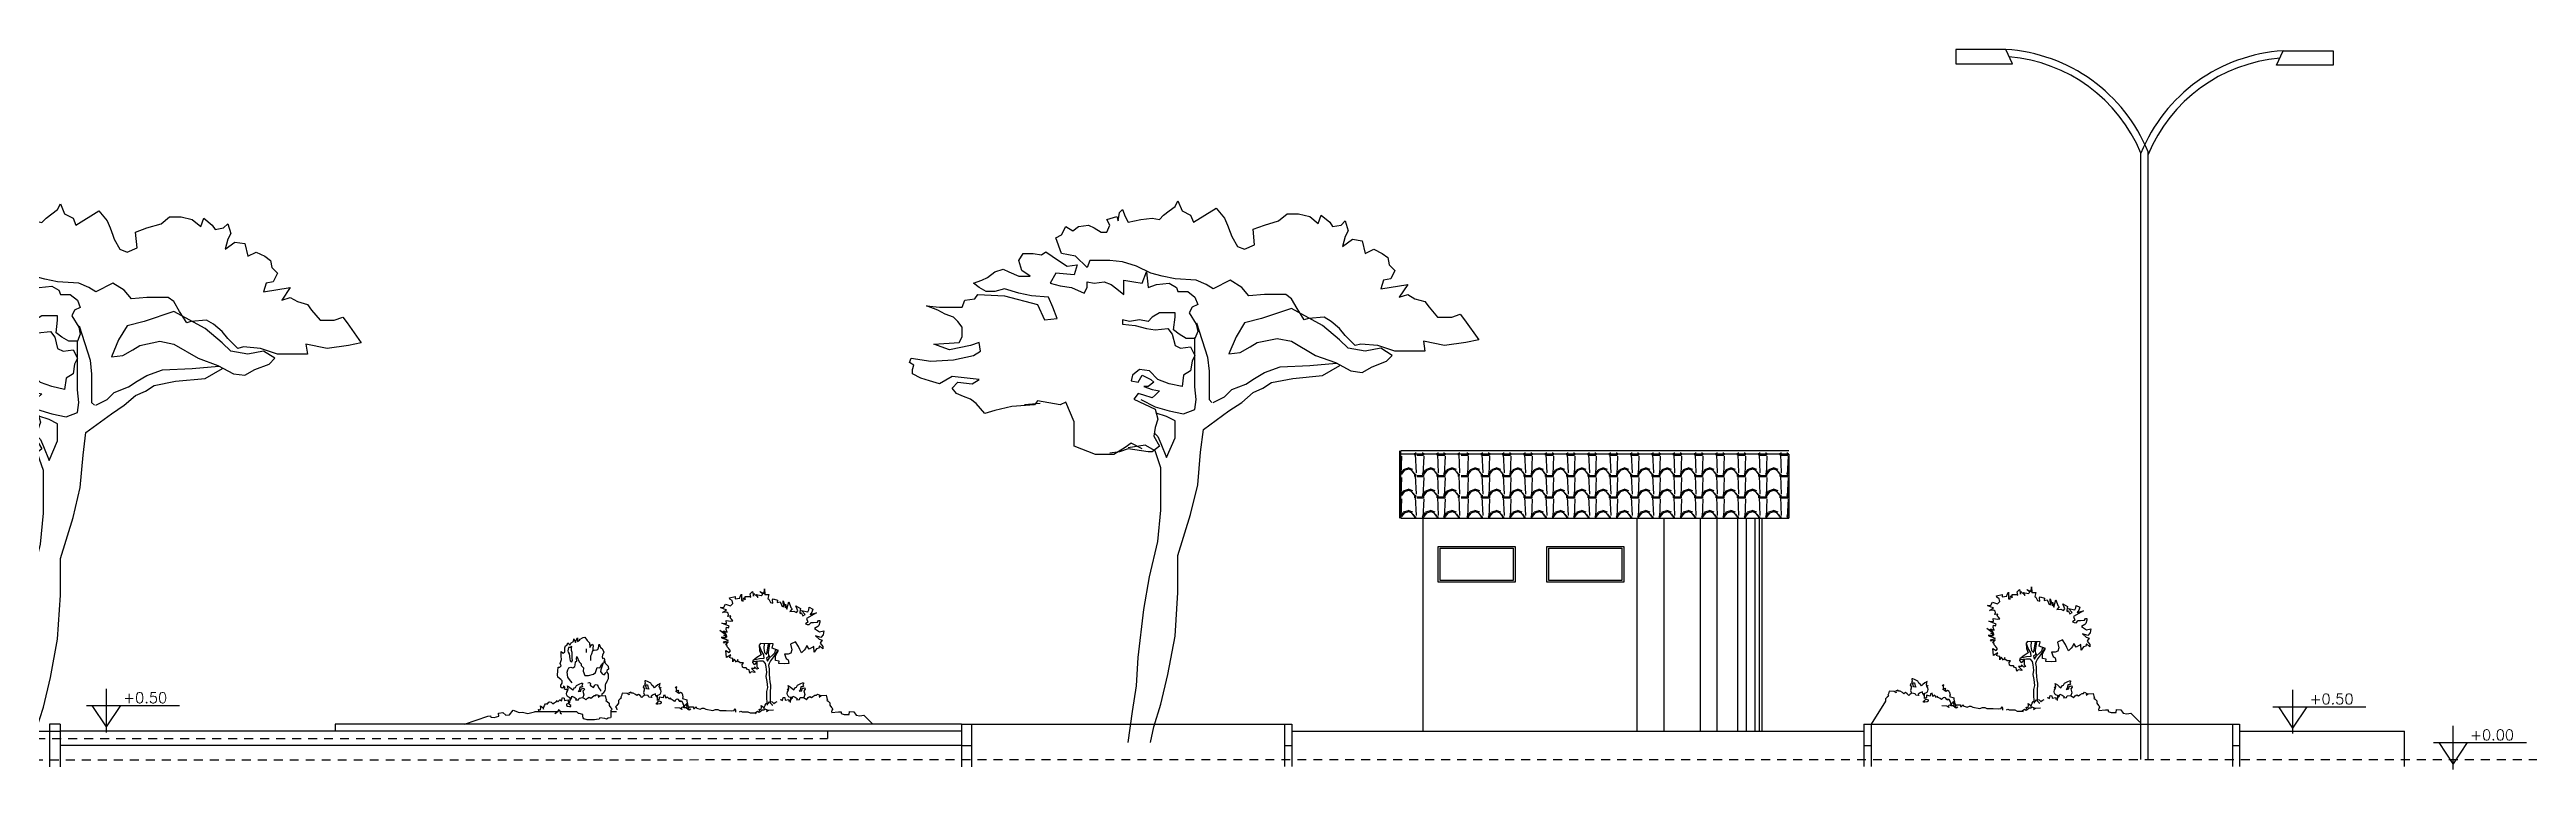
# Model space of a CAD drawing. Header units: millimetres. Extents: x 2181 to 2351, y -493 to -361.
# Drawn here: x 2224.43 to 2259.28, y -371.37 to -361.23 of the extents above; entities that cross this region are included whole.
import ezdxf

# ---------------------------------------------------------------- set-up
doc = ezdxf.new("R2010")
doc.units = ezdxf.units.MM
doc.header["$LTSCALE"] = 0.5
doc.header["$MEASUREMENT"] = 0
doc.linetypes.add('HIDDEN', pattern=[0.375, 0.25, -0.125])
doc.layers.get('0').update_dxf_attribs({"linetype": 'CONTINUOUS'})
for name, color, linetype in [('HACHURA', 253, 'CONTINUOUS'), ('LAY', 7, 'CONTINUOUS'), ('P1', 1, 'CONTINUOUS'), ('P2', 2, 'CONTINUOUS'), ('P6', 4, 'CONTINUOUS'), ('PAREDE-A-DEMOLIR', 253, 'HIDDEN'), ('pena_01', 1, 'CONTINUOUS'), ('TEXTO', 3, 'CONTINUOUS')]:
    doc.layers.add(name, color=color, linetype=linetype)
doc.styles.add('ARQ', font='ROMANS.shx')

msp = doc.modelspace()

# ---------------------------------------------------------------- texts
at = {"layer": 'TEXTO', "ltscale": 3, "char_height": 0.15, "attachment_point": 5, "style": 'ARQ'}
for s, insert in [('+0.50', (2225.778, -370.358)), ('+0.50', (2256.537, -370.375)), ('+0.00', (2258.795, -370.881))]:
    msp.add_mtext(s, dxfattribs=dict(at, insert=insert))

# ---------------------------------------------------------------- blocks, each defined once
blk = doc.blocks.new('POSTE2PET')
for p, q in [((79.014, -432.667), (78.308, -432.667)), ((78.308, -432.667), (78.308, -432.87)), ((79.106, -432.87), (79.014, -432.667)), ((82.822, -432.89), (82.914, -432.687)), ((82.914, -432.687), (83.619, -432.687)), ((83.619, -432.687), (83.619, -432.89)), ((78.308, -432.87), (79.106, -432.87)), ((83.619, -432.89), (82.822, -432.89))]:
    blk.add_line(p, q)
for points in [[(81.014, -442.667), (81.014, -434.109, 0.288839), (79.014, -432.667)], [(80.914, -442.667), (80.914, -434.129, 0.279997), (79.061, -432.771, 0.279997)]]:
    blk.add_lwpolyline(points, format="xyb")
for radius, start, end in [(2.312, 93.5727, 158.0158), (2.212, 94.9498, 157.5181)]:
    blk.add_arc((83.058, -434.994), radius, start, end)
blk = doc.blocks.new('ARVORE3')
for p, q in [((70.352, -454.205), (70.412, -454.046)), ((70.412, -454.046), (70.432, -454.265)), ((69.534, -454.345), (69.574, -454.265)), ((69.574, -454.185), (69.673, -454.205)), ((69.574, -454.265), (69.574, -454.185)), ((69.673, -454.205), (69.813, -454.185)), ((69.813, -454.185), (69.913, -454.225)), ((69.913, -454.225), (69.993, -454.285)), ((69.993, -454.285), (70.093, -454.365)), ((70.093, -454.165), (70.232, -454.185)), ((70.093, -454.245), (70.093, -454.165)), ((70.093, -454.365), (70.093, -454.245)), ((70.232, -454.185), (70.352, -454.205)), ((70.432, -454.265), (70.552, -454.225)), ((70.552, -454.225), (70.732, -454.205)), ((70.732, -454.205), (70.831, -454.265)), ((70.831, -454.265), (70.851, -454.325)), ((70.851, -454.325), (70.991, -454.325)), ((70.991, -454.325), (71.091, -454.405)), ((70.173, -454.744), (70.073, -454.724)), ((70.073, -454.724), (70.073, -454.784)), ((70.312, -454.724), (70.173, -454.744)), ((70.432, -454.744), (70.312, -454.724)), ((70.492, -454.684), (70.432, -454.744)), ((70.592, -454.624), (70.492, -454.684)), ((70.692, -454.624), (70.592, -454.624)), ((70.812, -454.624), (70.692, -454.624)), ((70.792, -454.864), (70.812, -454.684)), ((70.812, -454.684), (70.812, -454.624)), ((71.051, -454.544), (71.011, -454.624)), ((71.011, -454.624), (71.111, -454.784)), ((71.131, -454.505), (71.051, -454.544)), ((71.091, -454.405), (71.131, -454.505)), ((70.073, -454.784), (70.252, -454.804)), ((70.252, -454.804), (70.412, -454.844)), ((70.412, -454.844), (70.532, -454.864)), ((70.532, -454.864), (70.712, -454.844)), ((70.712, -454.844), (70.772, -454.923)), ((70.772, -454.923), (70.812, -455.083)), ((70.871, -454.923), (70.792, -454.864)), ((70.812, -455.083), (70.891, -455.123)), ((70.971, -454.983), (70.871, -454.923)), ((71.091, -454.983), (70.971, -454.983)), ((71.131, -454.884), (71.091, -454.983)), ((71.111, -454.784), (71.131, -454.884)), ((70.312, -455.422), (70.213, -455.502)), ((70.452, -455.442), (70.312, -455.422)), ((70.572, -455.562), (70.452, -455.442)), ((70.891, -455.123), (71.031, -455.103)), ((71.031, -455.442), (70.931, -455.502)), ((71.031, -455.103), (71.091, -455.223)), ((71.051, -455.303), (71.031, -455.442)), ((71.091, -455.223), (71.051, -455.303)), ((70.213, -455.502), (70.193, -455.582)), ((70.193, -455.582), (70.292, -455.602)), ((70.292, -455.761), (70.232, -455.841)), ((70.292, -455.602), (70.352, -455.502)), ((70.372, -455.781), (70.292, -455.761)), ((70.352, -455.502), (70.472, -455.562)), ((70.372, -455.662), (70.492, -455.702)), ((70.432, -455.662), (70.372, -455.662)), ((70.492, -455.821), (70.372, -455.781)), ((70.512, -455.602), (70.432, -455.662)), ((70.472, -455.562), (70.512, -455.602)), ((70.492, -455.702), (70.592, -455.721)), ((70.532, -455.781), (70.492, -455.821)), ((70.592, -455.721), (70.532, -455.781)), ((70.732, -455.622), (70.572, -455.562)), ((70.911, -455.662), (70.732, -455.622)), ((70.931, -455.502), (70.911, -455.662)), ((68.915, -455.901), (68.695, -455.921)), ((70.232, -455.841), (70.532, -455.981)), ((70.532, -455.981), (70.572, -456.12)), ((70.572, -456.12), (70.532, -456.24)), ((70.532, -456.24), (70.512, -456.36)), ((70.512, -456.36), (70.592, -456.5)), ((70.033, -456.579), (69.893, -456.599)), ((70.153, -456.539), (70.033, -456.579)), ((70.432, -456.579), (70.153, -456.539)), ((70.492, -456.579), (70.432, -456.579)), ((70.592, -456.5), (70.492, -456.579))]:
    blk.add_line(p, q)
for points in [[(69.214, -453.527), (69.274, -453.407), (69.374, -453.467), (69.454, -453.407), (69.594, -453.387), (69.673, -453.427), (69.773, -453.487), (69.853, -453.487), (69.893, -453.387), (69.853, -453.308), (69.993, -453.268), (70.013, -453.327), (70.033, -453.208), (70.073, -453.168), (70.113, -453.268), (70.153, -453.347), (70.332, -453.308), (70.492, -453.288), (70.592, -453.308), (70.652, -453.248), (70.732, -453.188), (70.812, -453.128), (70.851, -453.048), (70.911, -453.188), (71.031, -453.248), (71.071, -453.347), (71.391, -453.148), (71.51, -453.288), (71.55, -453.387), (71.59, -453.487), (71.61, -453.547), (71.69, -453.687), (71.79, -453.726), (71.93, -453.667), (71.91, -453.447), (72.069, -453.387), (72.269, -453.327), (72.389, -453.228), (72.549, -453.228), (72.708, -453.268), (72.828, -453.367), (72.868, -453.248), (72.988, -453.347), (73.028, -453.407), (73.148, -453.387), (73.208, -453.327), (73.248, -453.467), (73.208, -453.547), (73.168, -453.687), (73.307, -453.587), (73.447, -453.607), (73.487, -453.786), (73.607, -453.726), (73.727, -453.786), (73.807, -453.846), (73.827, -453.946), (73.906, -454.026), (73.847, -454.145), (73.747, -454.165), (73.707, -454.285), (74.086, -454.225), (73.966, -454.405), (74.086, -454.365), (74.186, -454.425), (74.326, -454.465), (74.386, -454.544), (74.505, -454.684), (74.645, -454.684), (74.705, -454.684), (74.825, -454.644), (74.885, -454.724), (75.084, -455.003), (74.905, -455.043), (74.605, -455.083), (74.306, -455.023), (74.326, -455.163), (73.906, -455.163), (73.667, -455.083), (73.427, -455.063), (73.347, -455.083), (73.208, -454.943), (73.128, -454.844), (73.008, -454.744), (72.908, -454.684), (72.688, -454.704), (72.629, -454.724), (72.529, -454.564), (72.449, -454.425), (72.369, -454.365), (72.069, -454.365), (71.85, -454.385), (71.75, -454.265), (71.59, -454.165), (71.351, -454.285), (71.251, -454.225), (71.111, -454.165), (70.812, -454.145), (70.632, -454.106), (70.472, -454.066), (70.272, -453.966), (70.073, -453.906), (69.893, -453.886), (69.613, -453.886), (69.574, -453.986), (69.414, -453.826), (69.214, -453.786), (69.134, -453.567)], [(71.97, -455.043), (72.249, -454.983), (72.449, -455.023), (72.788, -455.223), (73.068, -455.322), (73.287, -455.442), (73.447, -455.462), (73.587, -455.382), (73.787, -455.303), (73.867, -455.223), (73.707, -455.123), (73.487, -455.163), (73.248, -455.123), (73.128, -455.003), (72.888, -454.804), (72.449, -454.564), (72.03, -454.704), (71.79, -454.764), (71.67, -454.963), (71.57, -455.203), (71.73, -455.183), (71.87, -455.103)]]:
    blk.add_lwpolyline(points, close=True)
for points in [[(70.352, -456.539), (70.193, -456.46), (70.113, -456.519), (69.953, -456.619), (69.693, -456.619), (69.394, -456.5), (69.394, -456.28), (69.394, -456.16), (69.274, -455.881), (69.194, -455.921), (68.875, -455.861), (68.835, -455.921), (68.515, -455.941), (68.276, -456.001), (68.136, -456.041), (68.016, -455.901), (67.936, -455.841), (67.836, -455.801), (67.737, -455.761), (67.677, -455.682), (67.757, -455.602), (67.956, -455.622), (68.056, -455.562), (67.677, -455.522), (67.497, -455.622), (67.357, -455.582), (67.237, -455.542), (67.118, -455.482), (67.118, -455.422), (67.138, -455.362), (67.078, -455.322), (67.098, -455.263), (67.377, -455.303), (67.697, -455.283), (67.976, -455.223), (68.076, -455.163), (68.056, -455.043), (67.936, -455.083), (67.637, -455.143), (67.417, -455.063), (67.777, -455.043), (67.816, -454.963), (67.816, -454.824), (67.757, -454.744), (67.697, -454.684), (67.577, -454.644), (67.477, -454.584), (67.317, -454.524), (67.497, -454.544), (67.816, -454.544), (67.856, -454.445), (67.996, -454.425), (68.036, -454.365), (68.415, -454.385), (68.875, -454.505), (68.975, -454.724), (69.154, -454.704), (69.094, -454.544), (69.034, -454.405), (68.795, -454.385), (68.615, -454.345), (68.415, -454.285), (68.276, -454.325), (68.156, -454.325), (68.056, -454.265), (67.976, -454.205), (68.096, -454.165), (68.176, -454.125), (68.276, -454.046), (68.395, -454.006), (68.475, -454.046), (68.615, -454.106), (68.775, -454.106), (68.655, -454.026), (68.615, -453.886), (68.675, -453.786), (68.815, -453.786), (68.935, -453.806), (68.995, -453.766), (69.174, -453.886), (69.294, -453.966), (69.434, -453.946), (69.394, -454.086), (69.134, -454.066), (69.054, -454.205), (69.194, -454.245), (69.354, -454.265), (69.534, -454.345)], [(70.332, -455.845), (70.532, -455.945), (70.732, -456.005), (70.931, -456.045), (71.091, -455.985), (71.111, -455.845), (71.091, -455.666), (71.091, -455.506), (71.091, -455.326), (71.091, -454.971)], [(71.115, -454.764), (71.271, -455.247), (71.291, -455.446), (71.291, -455.606), (71.291, -455.845), (71.331, -455.885)], [(70.468, -460.675), (70.512, -460.456), (70.612, -460.136), (70.712, -459.717), (70.812, -459.179), (70.851, -458.56), (70.851, -458.042), (71.031, -457.463), (71.131, -457.044), (71.171, -456.585), (71.211, -456.266), (71.57, -456.005), (71.75, -455.885), (71.91, -455.745), (72.049, -455.686), (72.169, -455.606), (72.469, -455.546), (72.888, -455.506), (73.133, -455.364)], [(71.351, -455.885), (71.51, -455.805), (71.61, -455.705), (71.81, -455.626), (71.93, -455.546), (72.069, -455.466), (72.289, -455.386), (72.708, -455.366), (73.083, -455.333)], [(70.52, -456.312), (70.572, -456.364), (70.612, -456.464), (70.692, -456.663), (70.812, -456.384), (70.812, -456.144), (70.692, -456.085), (70.548, -456.037)], [(70.153, -460.675), (70.213, -460.236), (70.272, -459.877), (70.292, -459.478), (70.372, -458.8), (70.452, -458.341), (70.572, -457.842), (70.612, -457.403), (70.612, -457.144), (70.612, -456.805), (70.532, -456.565), (70.392, -456.486), (70.153, -456.525)]]:
    blk.add_lwpolyline(points)
blk = doc.blocks.new('ARVORE5')
for p, q in [((-84.898, -525.551), (-84.894, -525.486)), ((-84.894, -525.486), (-84.89, -525.563)), ((-85.513, -525.75), (-85.468, -525.742)), ((-85.464, -525.77), (-85.513, -525.75)), ((-85.484, -525.819), (-85.427, -525.782)), ((-85.427, -525.815), (-85.484, -525.819)), ((-85.468, -525.742), (-85.443, -525.701)), ((-85.427, -525.782), (-85.464, -525.77)), ((-85.443, -525.701), (-85.374, -525.725)), ((-85.407, -525.827), (-85.427, -525.815)), ((-85.403, -525.848), (-85.407, -525.827)), ((-85.387, -525.612), (-85.305, -525.595)), ((-85.382, -525.632), (-85.387, -525.612)), ((-85.35, -525.652), (-85.382, -525.632)), ((-85.374, -525.725), (-85.338, -525.693)), ((-85.338, -525.693), (-85.35, -525.652)), ((-85.305, -525.595), (-85.309, -525.628)), ((-85.309, -525.628), (-85.24, -525.616)), ((-85.24, -525.616), (-85.236, -525.595)), ((-85.236, -525.595), (-85.216, -525.559)), ((-85.216, -525.559), (-85.216, -525.652)), ((-85.216, -525.652), (-85.195, -525.66)), ((-85.195, -525.66), (-85.191, -525.612)), ((-85.191, -525.612), (-85.167, -525.64)), ((-85.167, -525.595), (-85.106, -525.595)), ((-85.167, -525.64), (-85.167, -525.595)), ((-85.106, -525.595), (-85.089, -525.603)), ((-85.097, -525.555), (-85.065, -525.522)), ((-85.089, -525.603), (-85.097, -525.555)), ((-85.065, -525.522), (-85.049, -525.587)), ((-85.049, -525.587), (-85.045, -525.551)), ((-85.045, -525.551), (-84.983, -525.608)), ((-84.983, -525.608), (-85.012, -525.567)), ((-85.012, -525.567), (-84.939, -525.579)), ((-84.959, -525.522), (-84.898, -525.551)), ((-84.918, -525.559), (-84.959, -525.522)), ((-84.939, -525.579), (-84.918, -525.559)), ((-84.89, -525.563), (-84.833, -525.563)), ((-84.833, -525.563), (-84.849, -525.62)), ((-84.849, -525.62), (-84.833, -525.632)), ((-84.833, -525.632), (-84.808, -525.677)), ((-84.808, -525.677), (-84.776, -525.689)), ((-84.784, -525.64), (-84.772, -525.624)), ((-84.776, -525.689), (-84.784, -525.64)), ((-84.772, -525.624), (-84.711, -525.644)), ((-84.711, -525.644), (-84.715, -525.677)), ((-84.715, -525.677), (-84.674, -525.669)), ((-84.674, -525.669), (-84.662, -525.701)), ((-84.662, -525.701), (-84.654, -525.721)), ((-84.654, -525.721), (-84.625, -525.738)), ((-84.633, -525.656), (-84.597, -525.754)), ((-84.625, -525.738), (-84.633, -525.656)), ((-84.601, -525.701), (-84.58, -525.774)), ((-84.597, -525.754), (-84.601, -525.701)), ((-84.58, -525.774), (-84.552, -525.669)), ((-84.552, -525.669), (-84.523, -525.75)), ((-84.507, -525.766), (-84.536, -525.803)), ((-84.536, -525.803), (-84.483, -525.799)), ((-84.523, -525.75), (-84.507, -525.766)), ((-84.483, -525.799), (-84.442, -525.819)), ((-84.454, -525.725), (-84.389, -525.762)), ((-84.426, -525.795), (-84.454, -525.725)), ((-84.442, -525.819), (-84.426, -525.795)), ((-84.389, -525.762), (-84.397, -525.815)), ((-84.397, -525.815), (-84.393, -525.839)), ((-84.393, -525.839), (-84.377, -525.819)), ((-84.377, -525.819), (-84.353, -525.864)), ((-84.324, -525.848), (-84.373, -525.791)), ((-84.373, -525.791), (-84.283, -525.811)), ((-84.165, -525.823), (-84.304, -525.904)), ((-84.283, -525.811), (-84.271, -525.782)), ((-84.271, -525.782), (-84.267, -525.746)), ((-84.267, -525.746), (-84.214, -525.77)), ((-84.23, -525.815), (-84.251, -525.848)), ((-84.251, -525.848), (-84.165, -525.823)), ((-84.214, -525.77), (-84.23, -525.815)), ((-85.525, -526.071), (-85.439, -526.116)), ((-85.468, -526.116), (-85.525, -526.071)), ((-85.505, -526.169), (-85.419, -526.157)), ((-85.431, -526.173), (-85.505, -526.169)), ((-85.391, -526.01), (-85.496, -525.97)), ((-85.496, -525.97), (-85.427, -525.974)), ((-85.488, -526.181), (-85.431, -526.173)), ((-85.403, -526.214), (-85.488, -526.181)), ((-85.439, -526.116), (-85.472, -526.075)), ((-85.472, -526.075), (-85.419, -526.096)), ((-85.423, -526.136), (-85.468, -526.116)), ((-85.468, -526.14), (-85.423, -526.136)), ((-85.419, -526.157), (-85.468, -526.14)), ((-85.427, -525.974), (-85.435, -525.933)), ((-85.435, -525.933), (-85.37, -525.941)), ((-85.435, -526.059), (-85.431, -526.026)), ((-85.419, -526.096), (-85.435, -526.059)), ((-85.431, -526.026), (-85.399, -526.035)), ((-85.411, -525.876), (-85.403, -525.848)), ((-85.37, -525.868), (-85.411, -525.876)), ((-85.399, -526.035), (-85.391, -526.01)), ((-85.378, -525.892), (-85.37, -525.868)), ((-85.358, -525.913), (-85.378, -525.892)), ((-85.37, -525.941), (-85.342, -525.937)), ((-85.342, -525.937), (-85.358, -525.913)), ((-84.353, -525.864), (-84.324, -525.848)), ((-84.287, -525.953), (-84.316, -525.978)), ((-84.316, -525.978), (-84.296, -525.986)), ((-84.304, -525.904), (-84.287, -525.953)), ((-84.296, -525.986), (-84.267, -525.99)), ((-84.267, -525.99), (-84.239, -525.961)), ((-84.239, -525.961), (-84.206, -525.961)), ((-84.206, -525.961), (-84.149, -525.953)), ((-84.145, -526.018), (-84.19, -526.043)), ((-84.19, -526.043), (-84.12, -526.092)), ((-84.177, -526.148), (-84.125, -526.193)), ((-84.1, -526.173), (-84.177, -526.148)), ((-84.149, -525.953), (-84.137, -525.933)), ((-84.129, -526.002), (-84.145, -526.018)), ((-84.137, -525.933), (-84.116, -525.933)), ((-84.116, -525.957), (-84.129, -526.002)), ((-84.12, -526.092), (-84.059, -526.075)), ((-84.116, -525.933), (-84.116, -525.957)), ((-84.068, -526.132), (-84.1, -526.173)), ((-84.059, -526.075), (-84.068, -526.132)), ((-85.472, -526.23), (-85.403, -526.214)), ((-85.456, -526.25), (-85.472, -526.23)), ((-85.407, -526.238), (-85.456, -526.25)), ((-85.439, -526.275), (-85.407, -526.238)), ((-85.419, -526.283), (-85.439, -526.275)), ((-85.439, -526.352), (-85.391, -526.38)), ((-85.427, -526.454), (-85.439, -526.352)), ((-85.366, -526.417), (-85.427, -526.454)), ((-85.419, -526.303), (-85.419, -526.283)), ((-85.403, -526.323), (-85.419, -526.303)), ((-85.387, -526.34), (-85.403, -526.323)), ((-85.391, -526.38), (-85.374, -526.36)), ((-85.374, -526.36), (-85.387, -526.34)), ((-85.387, -526.454), (-85.366, -526.417)), ((-85.362, -526.462), (-85.387, -526.454)), ((-85.342, -526.466), (-85.362, -526.462)), ((-85.342, -526.515), (-85.342, -526.466)), ((-85.321, -526.478), (-85.342, -526.515)), ((-85.289, -526.519), (-85.321, -526.478)), ((-85.268, -526.482), (-85.289, -526.519)), ((-85.268, -526.502), (-85.268, -526.482)), ((-85.236, -526.527), (-85.268, -526.502)), ((-85.191, -526.527), (-85.236, -526.527)), ((-85.207, -526.551), (-85.191, -526.527)), ((-85.057, -526.498), (-85.063, -526.523)), ((-85.063, -526.523), (-85.04, -526.551)), ((-85, -526.454), (-85.057, -526.498)), ((-85.016, -526.539), (-85, -526.515)), ((-84.943, -526.413), (-85, -526.454)), ((-85, -526.515), (-85, -526.563)), ((-84.951, -526.254), (-84.971, -526.279)), ((-84.971, -526.279), (-84.967, -526.352)), ((-84.967, -526.352), (-84.943, -526.413)), ((-84.772, -526.262), (-84.951, -526.254)), ((-84.788, -526.319), (-84.772, -526.262)), ((-84.699, -526.352), (-84.788, -526.319)), ((-84.739, -526.429), (-84.699, -526.352)), ((-84.739, -526.494), (-84.739, -526.429)), ((-84.69, -526.506), (-84.739, -526.494)), ((-84.694, -526.539), (-84.69, -526.506)), ((-84.56, -526.405), (-84.613, -526.405)), ((-84.613, -526.405), (-84.589, -526.466)), ((-84.589, -526.466), (-84.56, -526.486)), ((-84.523, -526.393), (-84.56, -526.405)), ((-84.56, -526.486), (-84.552, -526.539)), ((-84.458, -526.234), (-84.528, -526.266)), ((-84.528, -526.266), (-84.511, -526.344)), ((-84.511, -526.344), (-84.523, -526.393)), ((-84.414, -526.299), (-84.458, -526.234)), ((-84.397, -526.34), (-84.414, -526.299)), ((-84.373, -526.388), (-84.397, -526.34)), ((-84.336, -526.348), (-84.373, -526.388)), ((-84.316, -526.327), (-84.336, -526.348)), ((-84.3, -526.283), (-84.316, -526.327)), ((-84.267, -526.336), (-84.3, -526.283)), ((-84.202, -526.299), (-84.267, -526.336)), ((-84.194, -526.376), (-84.202, -526.299)), ((-84.165, -526.332), (-84.194, -526.376)), ((-84.129, -526.319), (-84.165, -526.332)), ((-84.12, -526.287), (-84.129, -526.319)), ((-84.125, -526.193), (-84.084, -526.209)), ((-84.072, -526.332), (-84.12, -526.287)), ((-84.108, -526.242), (-84.112, -526.25)), ((-84.112, -526.25), (-84.076, -526.299)), ((-84.084, -526.209), (-84.108, -526.242)), ((-84.076, -526.299), (-84.072, -526.332)), ((-85.203, -526.588), (-85.207, -526.551)), ((-85.183, -526.6), (-85.203, -526.588)), ((-85.15, -526.6), (-85.183, -526.6)), ((-85.134, -526.62), (-85.15, -526.6)), ((-85.11, -526.624), (-85.134, -526.62)), ((-85.102, -526.673), (-85.11, -526.624)), ((-85.081, -526.653), (-85.102, -526.673)), ((-85.032, -526.665), (-85.081, -526.653)), ((-85.077, -526.608), (-85.024, -526.657)), ((-85.036, -526.608), (-85.077, -526.608)), ((-85.04, -526.551), (-85.016, -526.539)), ((-85.02, -526.596), (-85.036, -526.584)), ((-85.036, -526.584), (-85.036, -526.608)), ((-85.024, -526.657), (-85.032, -526.665)), ((-85.004, -526.616), (-85.02, -526.596)), ((-84.979, -526.608), (-85.004, -526.616)), ((-85, -526.563), (-85, -526.584)), ((-85, -526.584), (-84.979, -526.608)), ((-84.613, -526.543), (-84.694, -526.539)), ((-84.552, -526.539), (-84.613, -526.543))]:
    blk.add_line(p, q)
for points in [[(-85.06, -526.511), (-84.963, -526.498), (-84.918, -526.498), (-84.886, -526.535), (-84.874, -526.584), (-84.865, -526.657), (-84.874, -526.722), (-84.861, -526.791), (-84.853, -526.877), (-84.865, -526.933), (-84.865, -527.031), (-84.857, -527.126)], [(-84.971, -526.285), (-84.935, -526.368), (-84.91, -526.413), (-84.906, -526.466), (-84.967, -526.47), (-85.043, -526.488)], [(-84.9, -526.257), (-84.906, -526.327), (-84.894, -526.38), (-84.87, -526.405), (-84.866, -526.407)], [(-84.866, -526.407), (-84.857, -526.376), (-84.837, -526.259)], [(-84.832, -526.429), (-84.825, -526.433), (-84.865, -526.458), (-84.861, -526.482), (-84.853, -526.502), (-84.825, -526.458), (-84.784, -526.421), (-84.751, -526.388), (-84.737, -526.338)], [(-84.832, -526.429), (-84.837, -526.384), (-84.82, -526.26)], [(-84.717, -526.345), (-84.727, -526.384), (-84.768, -526.441), (-84.808, -526.498), (-84.829, -526.535), (-84.837, -526.567), (-84.829, -526.612), (-84.829, -526.641), (-84.829, -526.689), (-84.825, -526.746), (-84.821, -526.795), (-84.808, -526.844), (-84.808, -526.872), (-84.817, -526.933), (-84.817, -526.982), (-84.817, -527.047), (-84.813, -527.092), (-84.792, -527.116), (-84.775, -527.126)]]:
    blk.add_lwpolyline(points)
blk = doc.blocks.new('ARBUSTO')
for p, q in [((264.958, -446.39), (264.967, -446.361)), ((264.967, -446.361), (264.991, -446.347)), ((264.991, -446.347), (265.001, -446.319)), ((265.001, -446.319), (265.034, -446.347)), ((265.01, -446.385), (265.001, -446.433)), ((265.034, -446.385), (265.01, -446.385)), ((265.034, -446.347), (265.048, -446.319)), ((265.058, -446.371), (265.034, -446.385)), ((265.048, -446.319), (265.082, -446.304)), ((265.053, -446.395), (265.058, -446.371)), ((265.082, -446.304), (265.086, -446.266)), ((265.086, -446.266), (265.11, -446.314)), ((265.11, -446.314), (265.12, -446.285)), ((265.12, -446.285), (265.139, -446.252)), ((265.139, -446.252), (265.139, -446.3)), ((265.139, -446.3), (265.167, -446.285)), ((265.167, -446.285), (265.177, -446.271)), ((265.177, -446.271), (265.21, -446.252)), ((265.21, -446.252), (265.219, -446.247)), ((265.219, -446.247), (265.243, -446.243)), ((265.243, -446.243), (265.272, -446.29)), ((265.272, -446.29), (265.305, -446.323)), ((265.305, -446.323), (265.31, -446.385)), ((265.31, -446.385), (265.334, -446.347)), ((265.334, -446.347), (265.348, -446.338)), ((265.348, -446.338), (265.357, -446.361)), ((265.357, -446.361), (265.353, -446.395)), ((265.433, -446.39), (265.443, -446.342)), ((265.443, -446.342), (265.462, -446.385)), ((265.462, -446.385), (265.486, -446.399)), ((264.858, -446.77), (264.863, -446.722)), ((264.863, -446.722), (264.868, -446.665)), ((264.868, -446.665), (264.887, -446.665)), ((264.887, -446.665), (264.906, -446.646)), ((264.896, -446.613), (264.915, -446.556)), ((264.906, -446.646), (264.896, -446.613)), ((264.91, -446.509), (264.906, -446.442)), ((264.906, -446.442), (264.934, -446.466)), ((264.915, -446.556), (264.91, -446.509)), ((264.934, -446.466), (264.958, -446.447)), ((264.958, -446.447), (264.958, -446.39)), ((264.991, -446.732), (265.001, -446.699)), ((265.001, -446.803), (264.991, -446.732)), ((265.001, -446.433), (265.005, -446.452)), ((265.001, -446.699), (265.015, -446.675)), ((265.005, -446.452), (265.02, -446.475)), ((265.015, -446.675), (265.044, -446.665)), ((265.02, -446.475), (265.029, -446.547)), ((265.029, -446.547), (265.034, -446.575)), ((265.034, -446.575), (265.058, -446.589)), ((265.044, -446.665), (265.072, -446.675)), ((265.053, -446.428), (265.053, -446.395)), ((265.063, -446.456), (265.053, -446.428)), ((265.058, -446.589), (265.067, -446.566)), ((265.063, -446.485), (265.063, -446.456)), ((265.063, -446.542), (265.063, -446.485)), ((265.067, -446.566), (265.063, -446.542)), ((265.072, -446.675), (265.101, -446.656)), ((265.101, -446.656), (265.105, -446.637)), ((265.105, -446.637), (265.11, -446.589)), ((265.11, -446.589), (265.129, -446.575)), ((265.124, -446.547), (265.129, -446.513)), ((265.129, -446.575), (265.124, -446.547)), ((265.129, -446.513), (265.162, -446.589)), ((265.162, -446.589), (265.191, -446.618)), ((265.191, -446.618), (265.191, -446.642)), ((265.191, -446.642), (265.224, -446.675)), ((265.224, -446.675), (265.219, -446.722)), ((265.219, -446.722), (265.243, -446.779)), ((265.258, -446.404), (265.258, -446.456)), ((265.334, -446.48), (265.319, -446.509)), ((265.319, -446.509), (265.319, -446.57)), ((265.348, -446.433), (265.334, -446.48)), ((265.353, -446.395), (265.353, -446.433)), ((265.353, -446.433), (265.372, -446.423)), ((265.372, -446.423), (265.41, -446.418)), ((265.391, -446.737), (265.414, -446.67)), ((265.41, -446.418), (265.424, -446.414)), ((265.414, -446.67), (265.452, -446.675)), ((265.424, -446.414), (265.433, -446.39)), ((265.452, -446.675), (265.481, -446.623)), ((265.467, -446.699), (265.462, -446.727)), ((265.462, -446.727), (265.486, -446.756)), ((265.486, -446.646), (265.467, -446.699)), ((265.481, -446.623), (265.5, -446.604)), ((265.486, -446.399), (265.51, -446.452)), ((265.491, -446.494), (265.486, -446.518)), ((265.486, -446.518), (265.491, -446.542)), ((265.5, -446.604), (265.486, -446.646)), ((265.51, -446.452), (265.491, -446.494)), ((265.491, -446.542), (265.51, -446.532)), ((265.51, -446.532), (265.519, -446.551)), ((265.519, -446.551), (265.514, -446.58)), ((265.514, -446.604), (265.519, -446.561)), ((265.514, -446.58), (265.514, -446.604)), ((265.519, -446.561), (265.524, -446.589)), ((265.524, -446.589), (265.529, -446.608)), ((265.529, -446.608), (265.552, -446.632)), ((265.557, -446.708), (265.548, -446.727)), ((265.548, -446.727), (265.567, -446.76)), ((265.552, -446.632), (265.567, -446.651)), ((265.576, -446.694), (265.557, -446.708)), ((265.567, -446.651), (265.576, -446.694)), ((264.863, -446.803), (264.858, -446.77)), ((264.901, -446.836), (264.863, -446.803)), ((264.92, -446.855), (264.901, -446.836)), ((264.901, -446.917), (264.92, -446.889)), ((264.901, -446.946), (264.901, -446.917)), ((264.92, -446.96), (264.901, -446.946)), ((264.92, -446.889), (264.92, -446.855)), ((264.939, -446.951), (264.92, -446.96)), ((264.958, -446.946), (264.939, -446.927)), ((264.939, -446.927), (264.939, -446.951)), ((264.953, -446.974), (264.958, -446.946)), ((264.967, -446.979), (264.953, -446.974)), ((264.982, -446.979), (264.967, -446.979)), ((265.001, -446.993), (264.982, -446.979)), ((264.982, -447.041), (264.986, -447.017)), ((264.986, -447.06), (264.982, -447.041)), ((264.986, -447.017), (265.001, -446.993)), ((264.996, -447.079), (264.986, -447.06)), ((265.001, -446.946), (264.996, -446.927)), ((264.996, -446.927), (265.024, -446.946)), ((265.01, -447.088), (264.996, -447.079)), ((265.024, -446.836), (265.001, -446.803)), ((265.005, -446.97), (265.001, -446.946)), ((265.001, -446.993), (265.005, -446.97)), ((265.063, -446.884), (265.024, -446.836)), ((265.024, -446.946), (265.053, -446.97)), ((265.053, -446.97), (265.072, -446.989)), ((265.053, -447.107), (265.058, -447.074)), ((265.058, -447.074), (265.091, -447.088)), ((265.072, -446.989), (265.082, -446.974)), ((265.082, -446.974), (265.096, -446.955)), ((265.096, -446.955), (265.11, -446.951)), ((265.11, -446.951), (265.124, -446.922)), ((265.124, -446.922), (265.153, -446.908)), ((265.162, -446.993), (265.148, -447.008)), ((265.148, -447.008), (265.186, -447.003)), ((265.153, -446.908), (265.172, -446.898)), ((265.172, -446.946), (265.162, -446.993)), ((265.172, -446.898), (265.196, -446.889)), ((265.2, -446.946), (265.172, -446.946)), ((265.186, -447.003), (265.191, -446.97)), ((265.191, -446.97), (265.21, -446.965)), ((265.196, -446.889), (265.21, -446.889)), ((265.21, -446.903), (265.2, -446.922)), ((265.2, -446.922), (265.215, -446.936)), ((265.215, -446.936), (265.2, -446.946)), ((265.21, -446.889), (265.21, -446.903)), ((265.21, -446.965), (265.229, -446.96)), ((265.234, -446.979), (265.215, -447.003)), ((265.215, -447.003), (265.229, -447.055)), ((265.229, -447.055), (265.215, -447.093)), ((265.229, -446.96), (265.234, -446.979)), ((265.243, -446.779), (265.291, -446.779)), ((265.277, -447.098), (265.3, -447.084)), ((265.281, -446.884), (265.305, -446.879)), ((265.291, -446.779), (265.362, -446.76)), ((265.3, -447.084), (265.324, -447.098)), ((265.305, -446.879), (265.319, -446.894)), ((265.319, -446.894), (265.315, -446.917)), ((265.315, -446.917), (265.334, -446.932)), ((265.324, -447.098), (265.343, -447.084)), ((265.334, -446.932), (265.362, -446.951)), ((265.343, -447.084), (265.372, -447.065)), ((265.362, -446.76), (265.391, -446.737)), ((265.362, -446.951), (265.376, -446.927)), ((265.372, -447.065), (265.395, -447.065)), ((265.376, -446.927), (265.386, -446.908)), ((265.386, -446.908), (265.414, -446.913)), ((265.395, -447.065), (265.405, -447.05)), ((265.405, -447.05), (265.438, -447.065)), ((265.414, -446.913), (265.429, -446.936)), ((265.429, -446.936), (265.438, -446.96)), ((265.438, -447.065), (265.429, -447.088)), ((265.429, -447.088), (265.457, -447.069)), ((265.438, -446.96), (265.462, -446.989)), ((265.457, -447.069), (265.529, -447.065)), ((265.462, -446.989), (265.462, -447.003)), ((265.5, -447.031), (265.481, -447.041)), ((265.481, -447.041), (265.481, -447.074)), ((265.486, -446.756), (265.514, -446.77)), ((265.524, -446.993), (265.5, -447.031)), ((265.514, -446.77), (265.543, -446.741)), ((265.529, -446.974), (265.524, -446.993)), ((265.533, -446.894), (265.529, -446.917)), ((265.529, -446.917), (265.529, -446.974)), ((265.529, -447.065), (265.538, -447.103)), ((265.543, -446.889), (265.533, -446.894)), ((265.552, -446.865), (265.543, -446.889)), ((265.567, -446.827), (265.552, -446.865)), ((265.567, -446.76), (265.571, -446.798)), ((265.571, -446.798), (265.567, -446.827)), ((264.856, -447.293), (264.535, -447.293)), ((264.597, -447.288), (264.587, -447.259)), ((264.587, -447.259), (264.616, -447.264)), ((264.616, -447.207), (264.635, -447.221)), ((264.62, -447.231), (264.616, -447.207)), ((264.616, -447.264), (264.62, -447.231)), ((264.635, -447.221), (264.649, -447.236)), ((264.649, -447.236), (264.658, -447.255)), ((264.658, -447.255), (264.663, -447.226)), ((264.663, -447.226), (264.673, -447.202)), ((264.673, -447.202), (264.687, -447.179)), ((264.687, -447.179), (264.706, -447.174)), ((264.706, -447.174), (264.706, -447.188)), ((264.706, -447.188), (264.715, -447.179)), ((264.715, -447.179), (264.734, -447.155)), ((264.734, -447.155), (264.749, -447.15)), ((264.749, -447.15), (264.768, -447.155)), ((264.768, -447.155), (264.782, -447.169)), ((264.782, -447.169), (264.791, -447.179)), ((264.791, -447.179), (264.811, -447.164)), ((264.811, -447.164), (264.839, -447.15)), ((264.82, -447.316), (264.844, -447.302)), ((264.839, -447.15), (264.853, -447.131)), ((264.844, -447.302), (264.868, -447.283)), ((264.853, -447.131), (264.863, -447.15)), ((264.863, -447.15), (264.887, -447.126)), ((264.868, -447.283), (264.882, -447.259)), ((264.882, -447.259), (264.891, -447.283)), ((264.887, -447.126), (264.896, -447.122)), ((264.891, -447.283), (264.896, -447.312)), ((265.128, -447.293), (264.893, -447.293)), ((264.896, -447.122), (264.915, -447.136)), ((264.896, -447.312), (264.915, -447.321)), ((264.915, -447.136), (264.925, -447.093)), ((264.925, -447.093), (264.948, -447.098)), ((264.948, -447.098), (264.953, -447.131)), ((264.953, -447.131), (265.005, -447.122)), ((265.005, -447.174), (264.982, -447.183)), ((264.982, -447.183), (264.982, -447.202)), ((264.982, -447.202), (264.996, -447.212)), ((264.996, -447.212), (265.024, -447.217)), ((265.005, -447.122), (265.005, -447.15)), ((265.005, -447.15), (265.029, -447.164)), ((265.01, -447.174), (265.005, -447.174)), ((265.048, -447.098), (265.01, -447.088)), ((265.029, -447.193), (265.01, -447.174)), ((265.024, -447.217), (265.044, -447.217)), ((265.029, -447.164), (265.034, -447.098)), ((265.044, -447.202), (265.029, -447.193)), ((265.034, -447.131), (265.048, -447.098)), ((265.034, -447.098), (265.053, -447.107)), ((265.044, -447.217), (265.044, -447.202)), ((265.091, -447.088), (265.12, -447.107)), ((265.12, -447.107), (265.11, -447.126)), ((265.11, -447.126), (265.153, -447.122)), ((265.153, -447.316), (265.128, -447.293)), ((265.153, -447.122), (265.162, -447.098)), ((265.162, -447.316), (265.153, -447.316)), ((265.162, -447.098), (265.21, -447.093)), ((265.215, -447.331), (265.162, -447.316)), ((265.21, -447.093), (265.234, -447.107)), ((265.215, -447.354), (265.215, -447.331)), ((265.219, -447.378), (265.215, -447.354)), ((265.229, -447.392), (265.219, -447.378)), ((265.272, -447.407), (265.229, -447.392)), ((265.234, -447.107), (265.253, -447.126)), ((265.253, -447.126), (265.277, -447.098)), ((265.324, -447.407), (265.272, -447.407)), ((265.376, -447.407), (265.324, -447.407)), ((265.405, -447.402), (265.376, -447.407)), ((265.443, -447.397), (265.405, -447.402)), ((265.452, -447.378), (265.443, -447.397)), ((265.524, -447.388), (265.452, -447.378)), ((265.548, -447.397), (265.524, -447.388)), ((265.538, -447.103), (265.548, -447.122)), ((265.548, -447.122), (265.538, -447.131)), ((265.538, -447.131), (265.557, -447.145)), ((265.571, -447.383), (265.548, -447.397)), ((265.557, -447.145), (265.581, -447.169)), ((265.6, -447.378), (265.571, -447.383)), ((265.581, -447.169), (265.581, -447.202)), ((265.581, -447.202), (265.605, -447.236)), ((265.609, -447.369), (265.6, -447.378)), ((265.605, -447.236), (265.624, -447.255)), ((265.609, -447.274), (265.605, -447.297)), ((265.605, -447.297), (265.609, -447.326)), ((265.685, -447.293), (265.606, -447.293)), ((265.624, -447.255), (265.609, -447.274)), ((265.609, -447.326), (265.609, -447.369))]:
    blk.add_line(p, q)

# ---------------------------------------------------------------- linework, layer by layer
at = {"color": 4}
msp.add_line((2247.888, -367.831), (2247.888, -367.827), dxfattribs=at)
for p, q in [((2233.863, -370.535), (2233.899, -370.535)), ((2233.899, -370.535), (2233.949, -370.535)), ((2233.949, -370.535), (2234.029, -370.541)), ((2251.687, -370.508), (2251.724, -370.508)), ((2251.724, -370.508), (2251.774, -370.508)), ((2251.774, -370.508), (2251.854, -370.514))]:
    msp.add_line(p, q)
at = {"layer": 'HACHURA'}
for p, q in [((2246.769, -370.829), (2246.769, -367.829)), ((2247.142, -367.829), (2247.142, -370.829)), ((2247.656, -367.829), (2247.656, -370.829)), ((2247.888, -367.829), (2247.888, -370.829)), ((2248.18, -367.829), (2248.18, -370.829)), ((2248.302, -367.829), (2248.302, -370.829)), ((2248.423, -367.829), (2248.423, -370.829)), ((2248.483, -367.829), (2248.483, -370.829))]:
    msp.add_line(p, q, dxfattribs=at)
at = {"layer": 'LAY', "linetype": 'Continuous'}
for p, q in [((2232.46, -370.375), (2232.436, -370.398)), ((2232.436, -370.398), (2232.436, -370.432)), ((2232.479, -370.36), (2232.46, -370.375)), ((2232.479, -370.332), (2232.469, -370.351)), ((2232.469, -370.351), (2232.479, -370.36)), ((2232.488, -370.294), (2232.479, -370.332)), ((2232.559, -370.299), (2232.488, -370.294)), ((2232.588, -370.318), (2232.559, -370.299)), ((2232.612, -370.28), (2232.578, -370.294)), ((2232.578, -370.294), (2232.588, -370.318)), ((2232.621, -370.294), (2232.612, -370.28)), ((2232.645, -370.294), (2232.621, -370.294)), ((2232.674, -370.313), (2232.645, -370.294)), ((2232.693, -370.327), (2232.674, -370.313)), ((2232.716, -370.313), (2232.693, -370.327)), ((2232.74, -370.327), (2232.716, -370.313)), ((2232.764, -370.356), (2232.74, -370.327)), ((2232.783, -370.337), (2232.764, -370.356)), ((2232.788, -370.189), (2232.783, -370.208)), ((2232.783, -370.208), (2232.802, -370.232)), ((2232.807, -370.322), (2232.783, -370.337)), ((2232.807, -370.194), (2232.788, -370.189)), ((2232.802, -370.232), (2232.788, -370.284)), ((2232.788, -370.284), (2232.802, -370.322)), ((2232.816, -370.151), (2232.802, -370.166)), ((2232.802, -370.166), (2232.816, -370.175)), ((2232.821, -370.118), (2232.807, -370.118)), ((2232.807, -370.118), (2232.807, -370.132)), ((2232.807, -370.132), (2232.816, -370.151)), ((2232.826, -370.199), (2232.807, -370.194)), ((2232.854, -370.327), (2232.807, -370.322)), ((2232.816, -370.175), (2232.845, -370.175)), ((2232.845, -370.128), (2232.821, -370.118)), ((2232.83, -370.232), (2232.826, -370.199)), ((2232.869, -370.237), (2232.83, -370.232)), ((2232.864, -370.137), (2232.845, -370.128)), ((2232.845, -370.175), (2232.854, -370.223)), ((2232.854, -370.223), (2232.869, -370.237)), ((2232.864, -370.351), (2232.854, -370.327)), ((2232.892, -370.151), (2232.864, -370.137)), ((2232.907, -370.356), (2232.864, -370.351)), ((2232.907, -370.18), (2232.892, -370.151)), ((2232.926, -370.318), (2232.897, -370.337)), ((2232.897, -370.337), (2232.907, -370.356)), ((2232.921, -370.185), (2232.907, -370.18)), ((2232.935, -370.204), (2232.921, -370.185)), ((2232.959, -370.303), (2232.926, -370.318)), ((2232.945, -370.218), (2232.935, -370.204)), ((2232.964, -370.199), (2232.945, -370.218)), ((2232.964, -370.337), (2232.959, -370.303)), ((2232.992, -370.175), (2232.964, -370.199)), ((2232.983, -370.327), (2232.964, -370.337)), ((2232.968, -370.327), (2233.006, -370.318)), ((2232.983, -370.36), (2232.968, -370.327)), ((2232.987, -370.394), (2232.983, -370.327)), ((2233.011, -370.379), (2232.987, -370.394)), ((2232.987, -370.422), (2233.006, -370.403)), ((2233.021, -370.156), (2232.992, -370.175)), ((2233.006, -370.318), (2233.021, -370.308)), ((2233.006, -370.403), (2233.011, -370.403)), ((2233.011, -370.199), (2233.016, -370.175)), ((2233.016, -370.223), (2233.011, -370.199)), ((2233.063, -370.36), (2233.011, -370.351)), ((2233.011, -370.351), (2233.011, -370.379)), ((2233.011, -370.403), (2233.035, -370.413)), ((2233.016, -370.175), (2233.021, -370.156)), ((2233.016, -370.223), (2233.035, -370.208)), ((2233.03, -370.246), (2233.016, -370.223)), ((2233.021, -370.308), (2233.03, -370.289)), ((2233.035, -370.27), (2233.03, -370.246)), ((2233.03, -370.289), (2233.035, -370.27)), ((2233.035, -370.413), (2233.035, -370.432)), ((2233.068, -370.327), (2233.063, -370.36)), ((2233.092, -370.322), (2233.068, -370.327)), ((2233.102, -370.365), (2233.092, -370.322)), ((2233.121, -370.351), (2233.102, -370.365)), ((2233.13, -370.356), (2233.121, -370.351)), ((2233.154, -370.379), (2233.13, -370.356)), ((2233.163, -370.36), (2233.154, -370.379)), ((2233.178, -370.379), (2233.163, -370.36)), ((2233.206, -370.394), (2233.178, -370.379)), ((2233.225, -370.408), (2233.206, -370.394)), ((2233.235, -370.398), (2233.225, -370.408)), ((2233.249, -370.384), (2233.235, -370.398)), ((2233.255, -370.204), (2233.236, -370.218)), ((2233.266, -370.284), (2233.238, -370.265)), ((2233.268, -370.379), (2233.249, -370.384)), ((2233.251, -370.227), (2233.255, -370.204)), ((2233.255, -370.261), (2233.251, -370.227)), ((2233.284, -370.256), (2233.255, -370.261)), ((2233.285, -370.298), (2233.266, -370.284)), ((2233.282, -370.384), (2233.268, -370.379)), ((2233.274, -370.284), (2233.284, -370.256)), ((2233.301, -370.408), (2233.282, -370.384)), ((2233.309, -370.284), (2233.285, -370.298)), ((2233.311, -370.417), (2233.301, -370.408)), ((2233.333, -370.298), (2233.309, -370.284)), ((2233.33, -370.408), (2233.311, -370.403)), ((2233.311, -370.403), (2233.311, -370.417)), ((2233.344, -370.432), (2233.33, -370.408)), ((2233.333, -370.298), (2233.344, -370.346)), ((2233.344, -370.346), (2233.336, -370.369)), ((2233.336, -370.369), (2233.4, -370.385)), ((2233.4, -370.385), (2233.4, -370.417)), ((2233.401, -370.418), (2233.407, -370.449)), ((2234.544, -370.437), (2234.563, -370.413)), ((2234.563, -370.413), (2234.578, -370.409)), ((2234.578, -370.409), (2234.597, -370.413)), ((2234.597, -370.413), (2234.611, -370.428)), ((2234.64, -370.423), (2234.668, -370.409)), ((2234.716, -370.385), (2234.725, -370.38)), ((2234.725, -370.38), (2234.744, -370.394)), ((2234.744, -370.394), (2234.754, -370.352)), ((2234.754, -370.352), (2234.777, -370.356)), ((2234.777, -370.356), (2234.782, -370.39)), ((2234.782, -370.39), (2234.835, -370.38)), ((2234.83, -370.252), (2234.811, -370.238)), ((2234.811, -370.299), (2234.816, -370.276)), ((2234.816, -370.318), (2234.811, -370.299)), ((2234.816, -370.276), (2234.83, -370.252)), ((2234.825, -370.337), (2234.816, -370.318)), ((2234.83, -370.204), (2234.825, -370.185)), ((2234.825, -370.185), (2234.854, -370.204)), ((2234.839, -370.347), (2234.825, -370.337)), ((2234.835, -370.228), (2234.83, -370.204)), ((2234.83, -370.252), (2234.835, -370.228)), ((2234.835, -370.38), (2234.835, -370.409)), ((2234.877, -370.356), (2234.839, -370.347)), ((2234.854, -370.204), (2234.882, -370.228)), ((2234.858, -370.423), (2234.863, -370.356)), ((2234.863, -370.39), (2234.877, -370.356)), ((2234.863, -370.356), (2234.882, -370.366)), ((2234.882, -370.228), (2234.901, -370.247)), ((2234.882, -370.366), (2234.887, -370.333)), ((2234.887, -370.333), (2234.92, -370.347)), ((2234.901, -370.247), (2234.911, -370.233)), ((2234.911, -370.233), (2234.925, -370.214)), ((2234.92, -370.347), (2234.949, -370.366)), ((2234.925, -370.214), (2234.939, -370.209)), ((2234.939, -370.209), (2234.953, -370.181)), ((2234.949, -370.366), (2234.939, -370.385)), ((2234.939, -370.385), (2234.982, -370.38)), ((2234.953, -370.181), (2234.982, -370.166)), ((2234.991, -370.252), (2234.977, -370.266)), ((2234.977, -370.266), (2235.015, -370.261)), ((2234.982, -370.166), (2235.001, -370.157)), ((2234.982, -370.38), (2234.991, -370.356)), ((2235.001, -370.204), (2234.991, -370.252)), ((2234.991, -370.356), (2235.039, -370.352)), ((2235.001, -370.157), (2235.025, -370.147)), ((2235.03, -370.204), (2235.001, -370.204)), ((2235.015, -370.261), (2235.02, -370.228)), ((2235.02, -370.228), (2235.039, -370.223)), ((2235.025, -370.147), (2235.039, -370.147)), ((2235.039, -370.162), (2235.03, -370.181)), ((2235.03, -370.181), (2235.044, -370.195)), ((2235.044, -370.195), (2235.03, -370.204)), ((2235.039, -370.147), (2235.039, -370.162)), ((2235.039, -370.223), (2235.058, -370.219)), ((2235.039, -370.352), (2235.063, -370.366)), ((2235.063, -370.238), (2235.044, -370.261)), ((2235.044, -370.261), (2235.058, -370.314)), ((2235.058, -370.314), (2235.044, -370.352)), ((2235.058, -370.219), (2235.063, -370.238)), ((2235.063, -370.366), (2235.082, -370.385)), ((2235.082, -370.385), (2235.106, -370.356)), ((2235.106, -370.356), (2235.129, -370.342)), ((2235.129, -370.342), (2235.153, -370.356)), ((2235.153, -370.356), (2235.172, -370.342)), ((2235.172, -370.342), (2235.201, -370.323)), ((2235.201, -370.323), (2235.224, -370.323)), ((2235.224, -370.323), (2235.234, -370.309)), ((2235.234, -370.309), (2235.267, -370.323)), ((2235.267, -370.323), (2235.258, -370.347)), ((2235.258, -370.347), (2235.286, -370.328)), ((2235.286, -370.328), (2235.358, -370.323)), ((2235.358, -370.323), (2235.367, -370.361)), ((2235.367, -370.361), (2235.377, -370.38)), ((2235.377, -370.38), (2235.367, -370.39)), ((2235.367, -370.39), (2235.386, -370.404)), ((2235.386, -370.404), (2235.41, -370.428)), ((2250.261, -370.404), (2250.059, -370.729)), ((2250.285, -370.347), (2250.261, -370.371)), ((2250.261, -370.371), (2250.261, -370.404)), ((2250.304, -370.333), (2250.285, -370.347)), ((2250.304, -370.304), (2250.294, -370.323)), ((2250.294, -370.323), (2250.304, -370.333)), ((2250.313, -370.266), (2250.304, -370.304)), ((2250.384, -370.271), (2250.313, -370.266)), ((2250.413, -370.29), (2250.384, -370.271)), ((2250.437, -370.252), (2250.403, -370.266)), ((2250.403, -370.266), (2250.413, -370.29)), ((2250.446, -370.266), (2250.437, -370.252)), ((2250.47, -370.266), (2250.446, -370.266)), ((2250.499, -370.285), (2250.47, -370.266)), ((2250.518, -370.3), (2250.499, -370.285)), ((2250.541, -370.285), (2250.518, -370.3)), ((2250.565, -370.3), (2250.541, -370.285)), ((2250.589, -370.328), (2250.565, -370.3)), ((2250.608, -370.309), (2250.589, -370.328)), ((2250.613, -370.162), (2250.608, -370.181)), ((2250.608, -370.181), (2250.627, -370.205)), ((2250.632, -370.295), (2250.608, -370.309)), ((2250.632, -370.167), (2250.613, -370.162)), ((2250.627, -370.205), (2250.613, -370.257)), ((2250.613, -370.257), (2250.627, -370.295)), ((2250.641, -370.124), (2250.627, -370.138)), ((2250.627, -370.138), (2250.641, -370.148)), ((2250.646, -370.091), (2250.632, -370.091)), ((2250.632, -370.091), (2250.632, -370.105)), ((2250.632, -370.105), (2250.641, -370.124)), ((2250.651, -370.171), (2250.632, -370.167)), ((2250.679, -370.3), (2250.632, -370.295)), ((2250.641, -370.148), (2250.67, -370.148)), ((2250.67, -370.1), (2250.646, -370.091)), ((2250.655, -370.205), (2250.651, -370.171)), ((2250.694, -370.209), (2250.655, -370.205)), ((2250.689, -370.11), (2250.67, -370.1)), ((2250.67, -370.148), (2250.679, -370.195)), ((2250.679, -370.195), (2250.694, -370.209)), ((2250.689, -370.323), (2250.679, -370.3)), ((2250.717, -370.124), (2250.689, -370.11)), ((2250.732, -370.328), (2250.689, -370.323)), ((2250.732, -370.152), (2250.717, -370.124)), ((2250.751, -370.29), (2250.722, -370.309)), ((2250.722, -370.309), (2250.732, -370.328)), ((2250.746, -370.157), (2250.732, -370.152)), ((2250.76, -370.176), (2250.746, -370.157)), ((2250.784, -370.276), (2250.751, -370.29)), ((2250.77, -370.19), (2250.76, -370.176)), ((2250.789, -370.171), (2250.77, -370.19)), ((2250.789, -370.309), (2250.784, -370.276)), ((2250.817, -370.148), (2250.789, -370.171)), ((2250.808, -370.3), (2250.789, -370.309)), ((2250.793, -370.3), (2250.831, -370.29)), ((2250.808, -370.333), (2250.793, -370.3)), ((2250.798, -370.404), (2250.812, -370.395)), ((2250.798, -370.418), (2250.798, -370.404)), ((2250.817, -370.418), (2250.798, -370.418)), ((2250.812, -370.366), (2250.808, -370.3)), ((2250.836, -370.352), (2250.812, -370.366)), ((2250.812, -370.395), (2250.831, -370.376)), ((2250.846, -370.129), (2250.817, -370.148)), ((2250.846, -370.414), (2250.817, -370.418)), ((2250.831, -370.29), (2250.846, -370.281)), ((2250.831, -370.376), (2250.836, -370.376)), ((2250.836, -370.171), (2250.841, -370.148)), ((2250.841, -370.195), (2250.836, -370.171)), ((2250.888, -370.333), (2250.836, -370.323)), ((2250.836, -370.323), (2250.836, -370.352)), ((2250.836, -370.376), (2250.86, -370.385)), ((2250.841, -370.148), (2250.846, -370.129)), ((2250.841, -370.195), (2250.86, -370.181)), ((2250.855, -370.219), (2250.841, -370.195)), ((2250.846, -370.281), (2250.855, -370.262)), ((2250.86, -370.404), (2250.846, -370.414)), ((2250.86, -370.243), (2250.855, -370.219)), ((2250.855, -370.262), (2250.86, -370.243)), ((2250.86, -370.385), (2250.86, -370.404)), ((2250.893, -370.3), (2250.888, -370.333)), ((2250.917, -370.295), (2250.893, -370.3)), ((2250.927, -370.338), (2250.917, -370.295)), ((2250.946, -370.323), (2250.927, -370.338)), ((2250.955, -370.328), (2250.946, -370.323)), ((2250.979, -370.352), (2250.955, -370.328)), ((2250.988, -370.333), (2250.979, -370.352)), ((2251.003, -370.352), (2250.988, -370.333)), ((2251.031, -370.366), (2251.003, -370.352)), ((2251.05, -370.38), (2251.031, -370.366)), ((2251.06, -370.371), (2251.05, -370.38)), ((2251.074, -370.357), (2251.06, -370.371)), ((2251.08, -370.176), (2251.061, -370.19)), ((2251.091, -370.257), (2251.063, -370.238)), ((2251.093, -370.352), (2251.074, -370.357)), ((2251.076, -370.2), (2251.08, -370.176)), ((2251.08, -370.233), (2251.076, -370.2)), ((2251.109, -370.228), (2251.08, -370.233)), ((2251.11, -370.271), (2251.091, -370.257)), ((2251.107, -370.357), (2251.093, -370.352)), ((2251.099, -370.257), (2251.109, -370.228)), ((2251.126, -370.38), (2251.107, -370.357)), ((2251.134, -370.257), (2251.11, -370.271)), ((2251.136, -370.39), (2251.126, -370.38)), ((2251.158, -370.271), (2251.134, -370.257)), ((2251.155, -370.38), (2251.136, -370.376)), ((2251.136, -370.376), (2251.136, -370.39)), ((2251.169, -370.404), (2251.155, -370.38)), ((2251.158, -370.271), (2251.169, -370.318)), ((2251.169, -370.318), (2251.161, -370.342)), ((2251.161, -370.342), (2251.225, -370.358)), ((2251.179, -370.428), (2251.169, -370.404)), ((2251.226, -370.409), (2251.207, -370.423)), ((2251.221, -370.433), (2251.226, -370.409)), ((2251.225, -370.358), (2251.225, -370.389)), ((2251.226, -370.391), (2251.232, -370.422)), ((2252.327, -370.433), (2252.341, -370.41)), ((2252.341, -370.41), (2252.36, -370.405)), ((2252.36, -370.405), (2252.36, -370.419)), ((2252.36, -370.419), (2252.369, -370.41)), ((2252.369, -370.41), (2252.388, -370.386)), ((2252.388, -370.386), (2252.403, -370.381)), ((2252.403, -370.381), (2252.422, -370.386)), ((2252.422, -370.386), (2252.436, -370.4)), ((2252.436, -370.4), (2252.446, -370.41)), ((2252.446, -370.41), (2252.465, -370.395)), ((2252.465, -370.395), (2252.493, -370.381)), ((2252.541, -370.357), (2252.55, -370.353)), ((2252.55, -370.353), (2252.569, -370.367)), ((2252.569, -370.367), (2252.579, -370.324)), ((2252.579, -370.324), (2252.602, -370.329)), ((2252.602, -370.329), (2252.607, -370.362)), ((2252.607, -370.362), (2252.66, -370.353)), ((2252.655, -370.224), (2252.636, -370.21)), ((2252.636, -370.272), (2252.64, -370.248)), ((2252.64, -370.291), (2252.636, -370.272)), ((2252.64, -370.248), (2252.655, -370.224)), ((2252.65, -370.31), (2252.64, -370.291)), ((2252.655, -370.177), (2252.65, -370.158)), ((2252.65, -370.158), (2252.679, -370.177)), ((2252.664, -370.319), (2252.65, -370.31)), ((2252.66, -370.201), (2252.655, -370.177)), ((2252.655, -370.224), (2252.66, -370.201)), ((2252.66, -370.353), (2252.66, -370.381)), ((2252.702, -370.329), (2252.664, -370.319)), ((2252.679, -370.177), (2252.707, -370.201)), ((2252.683, -370.395), (2252.688, -370.329)), ((2252.688, -370.362), (2252.702, -370.329)), ((2252.688, -370.329), (2252.707, -370.338)), ((2252.707, -370.201), (2252.726, -370.22)), ((2252.707, -370.338), (2252.712, -370.305)), ((2252.712, -370.305), (2252.745, -370.319)), ((2252.726, -370.22), (2252.736, -370.205)), ((2252.736, -370.205), (2252.75, -370.186)), ((2252.745, -370.319), (2252.774, -370.338)), ((2252.75, -370.186), (2252.764, -370.182)), ((2252.764, -370.182), (2252.778, -370.153)), ((2252.774, -370.338), (2252.764, -370.357)), ((2252.764, -370.357), (2252.807, -370.353)), ((2252.778, -370.153), (2252.807, -370.139)), ((2252.816, -370.224), (2252.802, -370.239)), ((2252.802, -370.239), (2252.84, -370.234)), ((2252.807, -370.139), (2252.826, -370.129)), ((2252.807, -370.353), (2252.816, -370.329)), ((2252.826, -370.177), (2252.816, -370.224)), ((2252.816, -370.329), (2252.864, -370.324)), ((2252.826, -370.129), (2252.85, -370.12)), ((2252.854, -370.177), (2252.826, -370.177)), ((2252.84, -370.234), (2252.845, -370.201)), ((2252.845, -370.201), (2252.864, -370.196)), ((2252.85, -370.12), (2252.864, -370.12)), ((2252.864, -370.134), (2252.854, -370.153)), ((2252.854, -370.153), (2252.869, -370.167)), ((2252.869, -370.167), (2252.854, -370.177)), ((2252.864, -370.12), (2252.864, -370.134)), ((2252.864, -370.196), (2252.883, -370.191)), ((2252.864, -370.324), (2252.888, -370.338)), ((2252.888, -370.21), (2252.869, -370.234)), ((2252.869, -370.234), (2252.883, -370.286)), ((2252.883, -370.286), (2252.869, -370.324)), ((2252.883, -370.191), (2252.888, -370.21)), ((2252.888, -370.338), (2252.907, -370.357)), ((2252.907, -370.357), (2252.931, -370.329)), ((2252.931, -370.329), (2252.954, -370.315)), ((2252.954, -370.315), (2252.978, -370.329)), ((2252.978, -370.329), (2252.997, -370.315)), ((2252.997, -370.315), (2253.026, -370.296)), ((2253.026, -370.296), (2253.049, -370.296)), ((2253.049, -370.296), (2253.059, -370.281)), ((2253.059, -370.281), (2253.092, -370.296)), ((2253.092, -370.296), (2253.083, -370.319)), ((2253.083, -370.319), (2253.111, -370.3)), ((2253.111, -370.3), (2253.183, -370.296)), ((2253.183, -370.296), (2253.192, -370.334)), ((2253.192, -370.334), (2253.202, -370.353)), ((2253.202, -370.353), (2253.192, -370.362)), ((2253.192, -370.362), (2253.211, -370.376)), ((2253.211, -370.376), (2253.235, -370.4)), ((2253.235, -370.4), (2253.235, -370.433)), ((2230.268, -370.729), (2230.598, -370.619)), ((2230.598, -370.619), (2230.635, -370.61)), ((2230.635, -370.61), (2230.64, -370.632)), ((2230.64, -370.632), (2230.688, -370.635)), ((2230.688, -370.635), (2230.753, -370.619)), ((2230.75, -370.573), (2230.81, -370.566)), ((2230.753, -370.619), (2230.75, -370.573)), ((2230.81, -370.566), (2230.85, -370.603)), ((2230.85, -370.603), (2230.903, -370.597)), ((2230.903, -370.597), (2230.956, -370.53)), ((2230.956, -370.53), (2231.041, -370.563)), ((2231.041, -370.563), (2231.087, -370.559)), ((2231.087, -370.559), (2231.162, -370.579)), ((2231.162, -370.579), (2231.257, -370.555)), ((2232.412, -370.465), (2232.393, -370.484)), ((2232.393, -370.484), (2232.407, -370.503)), ((2232.407, -370.503), (2232.412, -370.527)), ((2232.436, -370.432), (2232.412, -370.465)), ((2232.973, -370.432), (2232.987, -370.422)), ((2232.973, -370.446), (2232.973, -370.432)), ((2232.992, -370.446), (2232.973, -370.446)), ((2233.021, -370.441), (2232.992, -370.446)), ((2233.035, -370.432), (2233.021, -370.441)), ((2233.298, -370.503), (2233.227, -370.498)), ((2233.327, -370.522), (2233.298, -370.503)), ((2233.35, -370.484), (2233.317, -370.498)), ((2233.317, -370.498), (2233.327, -370.522)), ((2233.354, -370.455), (2233.344, -370.432)), ((2233.36, -370.498), (2233.35, -370.484)), ((2233.358, -370.484), (2233.354, -370.455)), ((2233.368, -370.465), (2233.358, -370.484)), ((2233.384, -370.498), (2233.36, -370.498)), ((2233.382, -370.451), (2233.368, -370.465)), ((2233.401, -370.436), (2233.382, -370.451)), ((2233.412, -370.517), (2233.384, -370.498)), ((2233.396, -370.46), (2233.401, -370.436)), ((2233.401, -370.493), (2233.396, -370.46)), ((2233.43, -370.489), (2233.401, -370.493)), ((2233.407, -370.449), (2233.419, -370.486)), ((2233.422, -370.489), (2233.412, -370.527)), ((2233.431, -370.531), (2233.412, -370.517)), ((2233.419, -370.486), (2233.493, -370.486)), ((2233.42, -370.517), (2233.43, -370.489)), ((2233.493, -370.494), (2233.422, -370.489)), ((2233.455, -370.517), (2233.431, -370.531)), ((2233.493, -370.486), (2233.493, -370.511)), ((2233.493, -370.511), (2233.505, -370.511)), ((2233.505, -370.511), (2233.53, -370.486)), ((2233.53, -370.486), (2233.53, -370.498)), ((2233.53, -370.498), (2233.555, -370.511)), ((2233.555, -370.511), (2233.585, -370.517)), ((2233.585, -370.517), (2233.616, -370.505)), ((2233.616, -370.505), (2233.635, -370.505)), ((2233.635, -370.505), (2233.665, -370.517)), ((2233.665, -370.517), (2233.764, -370.535)), ((2233.764, -370.535), (2233.801, -370.523)), ((2233.801, -370.523), (2233.832, -370.523)), ((2233.832, -370.523), (2233.863, -370.535)), ((2234.029, -370.541), (2234.066, -370.535)), ((2234.066, -370.535), (2234.072, -370.511)), ((2234.072, -370.511), (2234.084, -370.529)), ((2234.084, -370.529), (2234.084, -370.56)), ((2234.14, -370.554), (2234.158, -370.548)), ((2234.158, -370.548), (2234.177, -370.554)), ((2234.177, -370.554), (2234.238, -370.554)), ((2234.238, -370.554), (2234.257, -370.554)), ((2234.257, -370.554), (2234.287, -370.572)), ((2234.287, -370.572), (2234.361, -370.572)), ((2234.358, -370.57), (2234.391, -370.546)), ((2234.361, -370.572), (2234.374, -370.578)), ((2234.391, -370.546), (2234.415, -370.56)), ((2234.415, -370.56), (2234.434, -370.546)), ((2234.426, -370.547), (2234.416, -370.518)), ((2234.416, -370.518), (2234.445, -370.523)), ((2234.434, -370.546), (2234.462, -370.527)), ((2234.445, -370.466), (2234.464, -370.48)), ((2234.449, -370.49), (2234.445, -370.466)), ((2234.445, -370.523), (2234.449, -370.49)), ((2234.462, -370.527), (2234.486, -370.527)), ((2234.464, -370.48), (2234.478, -370.494)), ((2234.478, -370.494), (2234.487, -370.513)), ((2234.486, -370.527), (2234.495, -370.513)), ((2234.487, -370.513), (2234.492, -370.485)), ((2234.492, -370.485), (2234.502, -370.461)), ((2234.495, -370.513), (2234.529, -370.527)), ((2234.502, -370.461), (2234.516, -370.437)), ((2234.516, -370.437), (2234.535, -370.432)), ((2234.529, -370.527), (2234.519, -370.551)), ((2234.519, -370.551), (2234.548, -370.532)), ((2234.535, -370.432), (2234.535, -370.447)), ((2234.535, -370.447), (2234.544, -370.437)), ((2234.548, -370.532), (2234.619, -370.527)), ((2234.611, -370.428), (2234.621, -370.437)), ((2234.621, -370.437), (2234.64, -370.423)), ((2235.41, -370.428), (2235.41, -370.461)), ((2235.41, -370.461), (2235.434, -370.494)), ((2235.432, -370.564), (2235.53, -370.557)), ((2235.434, -370.494), (2235.453, -370.513)), ((2235.438, -370.532), (2235.434, -370.556)), ((2235.453, -370.513), (2235.438, -370.532)), ((2235.53, -370.557), (2235.567, -370.557)), ((2235.567, -370.557), (2235.567, -370.58)), ((2235.567, -370.58), (2235.612, -370.595)), ((2235.612, -370.595), (2235.68, -370.595)), ((2235.68, -370.595), (2235.688, -370.549)), ((2235.688, -370.549), (2235.748, -370.557)), ((2235.748, -370.557), (2235.778, -370.602)), ((2235.778, -370.602), (2235.83, -370.61)), ((2235.83, -370.61), (2235.89, -370.602)), ((2235.89, -370.602), (2236.016, -370.729)), ((2251.123, -370.475), (2251.052, -370.47)), ((2251.151, -370.494), (2251.123, -370.475)), ((2251.175, -370.456), (2251.142, -370.47)), ((2251.142, -370.47), (2251.151, -370.494)), ((2251.185, -370.47), (2251.175, -370.456)), ((2251.183, -370.456), (2251.179, -370.428)), ((2251.193, -370.437), (2251.183, -370.456)), ((2251.209, -370.47), (2251.185, -370.47)), ((2251.207, -370.423), (2251.193, -370.437)), ((2251.237, -370.489), (2251.209, -370.47)), ((2251.226, -370.466), (2251.221, -370.433)), ((2251.255, -370.461), (2251.226, -370.466)), ((2251.232, -370.422), (2251.244, -370.459)), ((2251.247, -370.461), (2251.237, -370.499)), ((2251.256, -370.504), (2251.237, -370.489)), ((2251.244, -370.459), (2251.318, -370.459)), ((2251.245, -370.49), (2251.255, -370.461)), ((2251.318, -370.466), (2251.247, -370.461)), ((2251.28, -370.489), (2251.256, -370.504)), ((2251.318, -370.459), (2251.318, -370.483)), ((2251.318, -370.483), (2251.33, -370.483)), ((2251.33, -370.483), (2251.355, -370.459)), ((2251.355, -370.459), (2251.355, -370.471)), ((2251.355, -370.471), (2251.38, -370.483)), ((2251.38, -370.483), (2251.41, -370.489)), ((2251.41, -370.489), (2251.441, -370.477)), ((2251.441, -370.477), (2251.46, -370.477)), ((2251.46, -370.477), (2251.49, -370.489)), ((2251.49, -370.489), (2251.589, -370.508)), ((2251.589, -370.508), (2251.626, -370.495)), ((2251.626, -370.495), (2251.657, -370.495)), ((2251.657, -370.495), (2251.687, -370.508)), ((2251.854, -370.514), (2251.891, -370.508)), ((2251.891, -370.508), (2251.897, -370.483)), ((2251.897, -370.483), (2251.909, -370.502)), ((2251.909, -370.502), (2251.909, -370.532)), ((2251.965, -370.526), (2251.983, -370.52)), ((2251.983, -370.52), (2252.002, -370.526)), ((2252.002, -370.526), (2252.063, -370.526)), ((2252.063, -370.526), (2252.082, -370.526)), ((2252.082, -370.526), (2252.112, -370.545)), ((2252.112, -370.545), (2252.186, -370.545)), ((2252.183, -370.542), (2252.216, -370.519)), ((2252.186, -370.545), (2252.199, -370.551)), ((2252.216, -370.519), (2252.24, -370.533)), ((2252.24, -370.533), (2252.259, -370.519)), ((2252.251, -370.519), (2252.241, -370.49)), ((2252.241, -370.49), (2252.27, -370.495)), ((2252.259, -370.519), (2252.287, -370.5)), ((2252.27, -370.438), (2252.289, -370.452)), ((2252.274, -370.462), (2252.27, -370.438)), ((2252.27, -370.495), (2252.274, -370.462)), ((2252.287, -370.5), (2252.311, -370.5)), ((2252.289, -370.452), (2252.303, -370.467)), ((2252.303, -370.467), (2252.312, -370.486)), ((2252.311, -370.5), (2252.32, -370.485)), ((2252.312, -370.486), (2252.317, -370.457)), ((2252.317, -370.457), (2252.327, -370.433)), ((2252.32, -370.485), (2252.354, -370.5)), ((2252.354, -370.5), (2252.344, -370.523)), ((2252.344, -370.523), (2252.373, -370.504)), ((2252.373, -370.504), (2252.444, -370.5)), ((2253.235, -370.433), (2253.259, -370.467)), ((2253.257, -370.537), (2253.355, -370.529)), ((2253.259, -370.467), (2253.278, -370.486)), ((2253.263, -370.505), (2253.259, -370.528)), ((2253.278, -370.486), (2253.263, -370.505)), ((2253.355, -370.529), (2253.392, -370.529)), ((2253.392, -370.529), (2253.392, -370.552)), ((2253.392, -370.552), (2253.437, -370.567)), ((2253.437, -370.567), (2253.505, -370.567)), ((2253.505, -370.567), (2253.512, -370.522)), ((2253.512, -370.522), (2253.573, -370.529)), ((2253.573, -370.529), (2253.603, -370.574)), ((2253.603, -370.574), (2253.655, -370.582)), ((2253.655, -370.582), (2253.715, -370.574)), ((2253.715, -370.574), (2253.841, -370.701))]:
    msp.add_line(p, q, dxfattribs=at)
at = {"layer": 'P1'}
for p, q in [((2243.43, -367.829), (2243.43, -366.881)), ((2248.902, -366.881), (2243.444, -366.881)), ((2243.444, -367.829), (2243.444, -366.881)), ((2248.902, -366.929), (2243.444, -366.929)), ((2243.641, -366.941), (2243.641, -366.911)), ((2243.641, -366.929), (2243.653, -366.929)), ((2243.661, -367.191), (2243.649, -366.927)), ((2243.653, -366.929), (2243.653, -366.905)), ((2243.666, -366.929), (2243.75, -366.929)), ((2243.75, -366.905), (2243.75, -366.929)), ((2243.762, -366.911), (2243.762, -366.941)), ((2243.954, -366.941), (2243.954, -366.911)), ((2243.954, -366.929), (2243.966, -366.929)), ((2243.975, -367.191), (2243.963, -366.927)), ((2243.966, -366.929), (2243.966, -366.905)), ((2243.966, -366.929), (2244.05, -366.929)), ((2244.05, -366.905), (2244.05, -366.929)), ((2244.062, -366.911), (2244.062, -366.941)), ((2244.254, -366.941), (2244.254, -366.911)), ((2244.254, -366.929), (2244.266, -366.929)), ((2244.275, -367.191), (2244.263, -366.927)), ((2244.266, -366.929), (2244.266, -366.905)), ((2244.292, -366.929), (2244.376, -366.929)), ((2244.376, -366.905), (2244.376, -366.929)), ((2244.388, -366.911), (2244.388, -366.941)), ((2244.58, -366.941), (2244.58, -366.911)), ((2244.58, -366.929), (2244.592, -366.929)), ((2244.6, -367.191), (2244.588, -366.927)), ((2244.592, -366.929), (2244.592, -366.905)), ((2244.592, -366.929), (2244.676, -366.929)), ((2244.676, -366.905), (2244.676, -366.929)), ((2244.688, -366.911), (2244.688, -366.941)), ((2244.88, -366.941), (2244.88, -366.911)), ((2244.88, -366.929), (2244.892, -366.929)), ((2244.9, -367.191), (2244.888, -366.927)), ((2244.892, -366.929), (2244.892, -366.905)), ((2244.892, -366.929), (2244.976, -366.929)), ((2244.976, -366.905), (2244.976, -366.929)), ((2244.988, -366.911), (2244.988, -366.941)), ((2245.18, -366.941), (2245.18, -366.911)), ((2245.18, -366.929), (2245.192, -366.929)), ((2245.2, -367.191), (2245.188, -366.927)), ((2245.192, -366.929), (2245.192, -366.905)), ((2245.192, -366.929), (2245.276, -366.929)), ((2245.276, -366.905), (2245.276, -366.929)), ((2245.288, -366.911), (2245.288, -366.941)), ((2245.48, -366.941), (2245.48, -366.911)), ((2245.48, -366.929), (2245.492, -366.929)), ((2245.5, -367.191), (2245.488, -366.927)), ((2245.492, -366.929), (2245.492, -366.905)), ((2245.492, -366.929), (2245.576, -366.929)), ((2245.576, -366.905), (2245.576, -366.929)), ((2245.588, -366.911), (2245.588, -366.941)), ((2245.78, -366.941), (2245.78, -366.911)), ((2245.78, -366.929), (2245.792, -366.929)), ((2245.8, -367.191), (2245.788, -366.927)), ((2245.792, -366.929), (2245.792, -366.905)), ((2245.792, -366.929), (2245.876, -366.929)), ((2245.876, -366.905), (2245.876, -366.929)), ((2245.888, -366.911), (2245.888, -366.941)), ((2246.08, -366.941), (2246.08, -366.911)), ((2246.08, -366.929), (2246.092, -366.929)), ((2246.1, -367.191), (2246.088, -366.927)), ((2246.092, -366.929), (2246.092, -366.905)), ((2246.092, -366.929), (2246.176, -366.929)), ((2246.176, -366.905), (2246.176, -366.929)), ((2246.188, -366.911), (2246.188, -366.941)), ((2246.38, -366.941), (2246.38, -366.911)), ((2246.38, -366.929), (2246.392, -366.929)), ((2246.4, -367.191), (2246.388, -366.927)), ((2246.392, -366.929), (2246.392, -366.905)), ((2246.392, -366.929), (2246.476, -366.929)), ((2246.476, -366.905), (2246.476, -366.929)), ((2246.488, -366.911), (2246.488, -366.941)), ((2246.68, -366.941), (2246.68, -366.911)), ((2246.68, -366.929), (2246.692, -366.929)), ((2246.7, -367.191), (2246.688, -366.927)), ((2246.692, -366.929), (2246.692, -366.905)), ((2246.692, -366.929), (2246.776, -366.929)), ((2246.776, -366.905), (2246.776, -366.929)), ((2246.788, -366.911), (2246.788, -366.941)), ((2246.98, -366.941), (2246.98, -366.911)), ((2246.98, -366.929), (2246.992, -366.929)), ((2247, -367.191), (2246.988, -366.927)), ((2246.992, -366.929), (2246.992, -366.905)), ((2246.992, -366.929), (2247.076, -366.929)), ((2247.076, -366.905), (2247.076, -366.929)), ((2247.088, -366.911), (2247.088, -366.941)), ((2247.28, -366.941), (2247.28, -366.911)), ((2247.28, -366.929), (2247.292, -366.929)), ((2247.3, -367.191), (2247.288, -366.927)), ((2247.292, -366.929), (2247.292, -366.905)), ((2247.292, -366.929), (2247.376, -366.929)), ((2247.376, -366.905), (2247.376, -366.929)), ((2247.388, -366.911), (2247.388, -366.941)), ((2247.58, -366.941), (2247.58, -366.911)), ((2247.58, -366.929), (2247.592, -366.929)), ((2247.6, -367.191), (2247.588, -366.927)), ((2247.592, -366.929), (2247.592, -366.905)), ((2247.592, -366.929), (2247.676, -366.929)), ((2247.676, -366.905), (2247.676, -366.929)), ((2247.688, -366.911), (2247.688, -366.941)), ((2247.88, -366.941), (2247.88, -366.911)), ((2247.88, -366.929), (2247.892, -366.929)), ((2247.9, -367.191), (2247.888, -366.927)), ((2247.892, -366.929), (2247.892, -366.905)), ((2247.892, -366.929), (2247.976, -366.929)), ((2247.976, -366.905), (2247.976, -366.929)), ((2247.988, -366.911), (2247.988, -366.941)), ((2248.18, -366.941), (2248.18, -366.911)), ((2248.18, -366.929), (2248.192, -366.929)), ((2248.2, -367.191), (2248.188, -366.927)), ((2248.192, -366.929), (2248.192, -366.905)), ((2248.192, -366.929), (2248.276, -366.929)), ((2248.276, -366.905), (2248.276, -366.929)), ((2248.288, -366.911), (2248.288, -366.941)), ((2248.48, -366.941), (2248.48, -366.911)), ((2248.48, -366.929), (2248.492, -366.929)), ((2248.5, -367.191), (2248.488, -366.927)), ((2248.492, -366.929), (2248.492, -366.905)), ((2248.492, -366.929), (2248.576, -366.929)), ((2248.576, -366.905), (2248.576, -366.929)), ((2248.588, -366.911), (2248.588, -366.941)), ((2248.78, -366.941), (2248.78, -366.911)), ((2248.78, -366.929), (2248.792, -366.929)), ((2248.8, -367.191), (2248.788, -366.927)), ((2248.792, -366.929), (2248.792, -366.905)), ((2248.792, -366.929), (2248.876, -366.929)), ((2248.876, -366.905), (2248.876, -366.929)), ((2248.888, -366.911), (2248.888, -366.941)), ((2248.902, -366.929), (2248.902, -367.829)), ((2243.474, -367.15), (2243.432, -367.207)), ((2243.446, -367.218), (2243.458, -366.954)), ((2243.446, -367.518), (2243.458, -367.254)), ((2243.489, -367.156), (2243.453, -367.207)), ((2243.544, -367.125), (2243.478, -367.146)), ((2243.55, -367.137), (2243.49, -367.158)), ((2243.591, -367.152), (2243.531, -367.131)), ((2243.613, -367.142), (2243.547, -367.121)), ((2243.632, -367.201), (2243.59, -367.144)), ((2243.654, -367.225), (2243.618, -367.174)), ((2243.641, -366.941), (2243.653, -366.941)), ((2243.641, -367.241), (2243.641, -367.211)), ((2243.641, -367.229), (2243.653, -367.229)), ((2243.641, -367.241), (2243.653, -367.241)), ((2243.661, -367.491), (2243.649, -367.227)), ((2243.653, -367.229), (2243.653, -367.205)), ((2243.666, -366.941), (2243.762, -366.941)), ((2243.666, -367.229), (2243.75, -367.229)), ((2243.666, -367.241), (2243.762, -367.241)), ((2243.787, -367.15), (2243.745, -367.207)), ((2243.75, -367.205), (2243.75, -367.229)), ((2243.759, -367.218), (2243.771, -366.954)), ((2243.759, -367.518), (2243.771, -367.254)), ((2243.762, -367.211), (2243.762, -367.241)), ((2243.802, -367.156), (2243.766, -367.207)), ((2243.857, -367.125), (2243.791, -367.146)), ((2243.863, -367.137), (2243.803, -367.158)), ((2243.905, -367.152), (2243.845, -367.131)), ((2243.926, -367.142), (2243.86, -367.121)), ((2243.945, -367.201), (2243.903, -367.144)), ((2243.967, -367.225), (2243.931, -367.174)), ((2243.954, -366.941), (2243.966, -366.941)), ((2243.954, -367.241), (2243.954, -367.211)), ((2243.954, -367.229), (2243.966, -367.229)), ((2243.954, -367.241), (2243.966, -367.241)), ((2243.975, -367.491), (2243.963, -367.227)), ((2243.966, -366.941), (2244.062, -366.941)), ((2243.966, -367.229), (2243.966, -367.205)), ((2243.966, -367.229), (2244.05, -367.229)), ((2243.966, -367.241), (2244.062, -367.241)), ((2244.087, -367.15), (2244.045, -367.207)), ((2244.05, -367.205), (2244.05, -367.229)), ((2244.059, -367.218), (2244.071, -366.954)), ((2244.059, -367.518), (2244.071, -367.254)), ((2244.062, -367.211), (2244.062, -367.241)), ((2244.102, -367.156), (2244.066, -367.207)), ((2244.157, -367.125), (2244.091, -367.146)), ((2244.163, -367.137), (2244.103, -367.158)), ((2244.205, -367.152), (2244.145, -367.131)), ((2244.226, -367.142), (2244.16, -367.121)), ((2244.245, -367.201), (2244.203, -367.144)), ((2244.267, -367.225), (2244.231, -367.174)), ((2244.254, -366.941), (2244.266, -366.941)), ((2244.254, -367.241), (2244.254, -367.211)), ((2244.254, -367.229), (2244.266, -367.229)), ((2244.254, -367.241), (2244.266, -367.241)), ((2244.275, -367.491), (2244.263, -367.227)), ((2244.266, -367.229), (2244.266, -367.205)), ((2244.292, -366.941), (2244.388, -366.941)), ((2244.292, -367.229), (2244.376, -367.229)), ((2244.292, -367.241), (2244.388, -367.241)), ((2244.413, -367.15), (2244.371, -367.207)), ((2244.376, -367.205), (2244.376, -367.229)), ((2244.385, -367.218), (2244.397, -366.954)), ((2244.385, -367.518), (2244.397, -367.254)), ((2244.388, -367.211), (2244.388, -367.241)), ((2244.428, -367.156), (2244.392, -367.207)), ((2244.483, -367.125), (2244.417, -367.146)), ((2244.489, -367.137), (2244.429, -367.158)), ((2244.53, -367.152), (2244.47, -367.131)), ((2244.552, -367.142), (2244.486, -367.121)), ((2244.571, -367.201), (2244.529, -367.144)), ((2244.592, -367.225), (2244.556, -367.174)), ((2244.58, -366.941), (2244.592, -366.941)), ((2244.58, -367.241), (2244.58, -367.211)), ((2244.58, -367.229), (2244.592, -367.229)), ((2244.58, -367.241), (2244.592, -367.241)), ((2244.6, -367.491), (2244.588, -367.227)), ((2244.592, -366.941), (2244.688, -366.941)), ((2244.592, -367.229), (2244.592, -367.205)), ((2244.592, -367.229), (2244.676, -367.229)), ((2244.592, -367.241), (2244.688, -367.241)), ((2244.713, -367.15), (2244.671, -367.207)), ((2244.676, -367.205), (2244.676, -367.229)), ((2244.685, -367.218), (2244.697, -366.954)), ((2244.685, -367.518), (2244.697, -367.254)), ((2244.688, -367.211), (2244.688, -367.241)), ((2244.728, -367.156), (2244.692, -367.207)), ((2244.783, -367.125), (2244.717, -367.146)), ((2244.789, -367.137), (2244.729, -367.158)), ((2244.83, -367.152), (2244.77, -367.131)), ((2244.852, -367.142), (2244.786, -367.121)), ((2244.871, -367.201), (2244.829, -367.144)), ((2244.893, -367.225), (2244.857, -367.174)), ((2244.88, -366.941), (2244.892, -366.941)), ((2244.88, -367.241), (2244.88, -367.211)), ((2244.88, -367.229), (2244.892, -367.229)), ((2244.88, -367.241), (2244.892, -367.241)), ((2244.9, -367.491), (2244.888, -367.227)), ((2244.892, -366.941), (2244.988, -366.941)), ((2244.892, -367.229), (2244.892, -367.205)), ((2244.892, -367.229), (2244.976, -367.229)), ((2244.892, -367.241), (2244.988, -367.241)), ((2245.013, -367.15), (2244.971, -367.207)), ((2244.976, -367.205), (2244.976, -367.229)), ((2244.985, -367.218), (2244.997, -366.954)), ((2244.985, -367.518), (2244.997, -367.254)), ((2244.988, -367.211), (2244.988, -367.241)), ((2245.028, -367.156), (2244.992, -367.207)), ((2245.083, -367.125), (2245.017, -367.146)), ((2245.089, -367.137), (2245.029, -367.158)), ((2245.13, -367.152), (2245.07, -367.131)), ((2245.152, -367.142), (2245.086, -367.121)), ((2245.171, -367.201), (2245.129, -367.144)), ((2245.193, -367.225), (2245.157, -367.174)), ((2245.18, -366.941), (2245.192, -366.941)), ((2245.18, -367.241), (2245.18, -367.211)), ((2245.18, -367.229), (2245.192, -367.229)), ((2245.18, -367.241), (2245.192, -367.241)), ((2245.2, -367.491), (2245.188, -367.227)), ((2245.192, -366.941), (2245.288, -366.941)), ((2245.192, -367.229), (2245.192, -367.205)), ((2245.192, -367.229), (2245.276, -367.229)), ((2245.192, -367.241), (2245.288, -367.241)), ((2245.313, -367.15), (2245.271, -367.207)), ((2245.276, -367.205), (2245.276, -367.229)), ((2245.285, -367.218), (2245.297, -366.954)), ((2245.285, -367.518), (2245.297, -367.254)), ((2245.288, -367.211), (2245.288, -367.241)), ((2245.328, -367.156), (2245.292, -367.207)), ((2245.383, -367.125), (2245.317, -367.146)), ((2245.389, -367.137), (2245.329, -367.158)), ((2245.43, -367.152), (2245.37, -367.131)), ((2245.452, -367.142), (2245.386, -367.121)), ((2245.471, -367.201), (2245.429, -367.144)), ((2245.493, -367.225), (2245.457, -367.174)), ((2245.48, -366.941), (2245.492, -366.941)), ((2245.48, -367.241), (2245.48, -367.211)), ((2245.48, -367.229), (2245.492, -367.229)), ((2245.48, -367.241), (2245.492, -367.241)), ((2245.5, -367.491), (2245.488, -367.227)), ((2245.492, -366.941), (2245.588, -366.941)), ((2245.492, -367.229), (2245.492, -367.205)), ((2245.492, -367.229), (2245.576, -367.229)), ((2245.492, -367.241), (2245.588, -367.241)), ((2245.613, -367.15), (2245.571, -367.207)), ((2245.576, -367.205), (2245.576, -367.229)), ((2245.585, -367.218), (2245.597, -366.954)), ((2245.585, -367.518), (2245.597, -367.254)), ((2245.588, -367.211), (2245.588, -367.241)), ((2245.628, -367.156), (2245.592, -367.207)), ((2245.683, -367.125), (2245.617, -367.146)), ((2245.689, -367.137), (2245.629, -367.158)), ((2245.73, -367.152), (2245.67, -367.131)), ((2245.752, -367.142), (2245.686, -367.121)), ((2245.771, -367.201), (2245.729, -367.144)), ((2245.793, -367.225), (2245.757, -367.174)), ((2245.78, -366.941), (2245.792, -366.941)), ((2245.78, -367.241), (2245.78, -367.211)), ((2245.78, -367.229), (2245.792, -367.229)), ((2245.78, -367.241), (2245.792, -367.241)), ((2245.8, -367.491), (2245.788, -367.227)), ((2245.792, -366.941), (2245.888, -366.941)), ((2245.792, -367.229), (2245.792, -367.205)), ((2245.792, -367.229), (2245.876, -367.229)), ((2245.792, -367.241), (2245.888, -367.241)), ((2245.913, -367.15), (2245.871, -367.207)), ((2245.876, -367.205), (2245.876, -367.229)), ((2245.885, -367.218), (2245.897, -366.954)), ((2245.885, -367.518), (2245.897, -367.254)), ((2245.888, -367.211), (2245.888, -367.241)), ((2245.928, -367.156), (2245.892, -367.207)), ((2245.983, -367.125), (2245.917, -367.146)), ((2245.989, -367.137), (2245.929, -367.158)), ((2246.03, -367.152), (2245.97, -367.131)), ((2246.052, -367.142), (2245.986, -367.121)), ((2246.071, -367.201), (2246.029, -367.144)), ((2246.093, -367.225), (2246.057, -367.174)), ((2246.08, -366.941), (2246.092, -366.941)), ((2246.08, -367.241), (2246.08, -367.211)), ((2246.08, -367.229), (2246.092, -367.229)), ((2246.08, -367.241), (2246.092, -367.241)), ((2246.1, -367.491), (2246.088, -367.227)), ((2246.092, -366.941), (2246.188, -366.941)), ((2246.092, -367.229), (2246.092, -367.205)), ((2246.092, -367.229), (2246.176, -367.229)), ((2246.092, -367.241), (2246.188, -367.241)), ((2246.213, -367.15), (2246.171, -367.207)), ((2246.176, -367.205), (2246.176, -367.229)), ((2246.185, -367.218), (2246.197, -366.954)), ((2246.185, -367.518), (2246.197, -367.254)), ((2246.188, -367.211), (2246.188, -367.241)), ((2246.228, -367.156), (2246.192, -367.207)), ((2246.283, -367.125), (2246.217, -367.146)), ((2246.289, -367.137), (2246.229, -367.158)), ((2246.33, -367.152), (2246.27, -367.131)), ((2246.352, -367.142), (2246.286, -367.121)), ((2246.371, -367.201), (2246.329, -367.144)), ((2246.393, -367.225), (2246.357, -367.174)), ((2246.38, -366.941), (2246.392, -366.941)), ((2246.38, -367.241), (2246.38, -367.211)), ((2246.38, -367.229), (2246.392, -367.229)), ((2246.38, -367.241), (2246.392, -367.241)), ((2246.4, -367.491), (2246.388, -367.227)), ((2246.392, -366.941), (2246.488, -366.941)), ((2246.392, -367.229), (2246.392, -367.205)), ((2246.392, -367.229), (2246.476, -367.229)), ((2246.392, -367.241), (2246.488, -367.241)), ((2246.513, -367.15), (2246.471, -367.207)), ((2246.476, -367.205), (2246.476, -367.229)), ((2246.485, -367.218), (2246.497, -366.954)), ((2246.485, -367.518), (2246.497, -367.254)), ((2246.488, -367.211), (2246.488, -367.241)), ((2246.528, -367.156), (2246.492, -367.207)), ((2246.583, -367.125), (2246.517, -367.146)), ((2246.589, -367.137), (2246.529, -367.158)), ((2246.63, -367.152), (2246.57, -367.131)), ((2246.652, -367.142), (2246.586, -367.121)), ((2246.671, -367.201), (2246.629, -367.144)), ((2246.693, -367.225), (2246.657, -367.174)), ((2246.68, -366.941), (2246.692, -366.941)), ((2246.68, -367.241), (2246.68, -367.211)), ((2246.68, -367.229), (2246.692, -367.229)), ((2246.68, -367.241), (2246.692, -367.241)), ((2246.7, -367.491), (2246.688, -367.227)), ((2246.692, -366.941), (2246.788, -366.941)), ((2246.692, -367.229), (2246.692, -367.205)), ((2246.692, -367.229), (2246.776, -367.229)), ((2246.692, -367.241), (2246.788, -367.241)), ((2246.813, -367.15), (2246.771, -367.207)), ((2246.776, -367.205), (2246.776, -367.229)), ((2246.785, -367.218), (2246.797, -366.954)), ((2246.785, -367.518), (2246.797, -367.254)), ((2246.788, -367.211), (2246.788, -367.241)), ((2246.828, -367.156), (2246.792, -367.207)), ((2246.883, -367.125), (2246.817, -367.146)), ((2246.889, -367.137), (2246.829, -367.158)), ((2246.93, -367.152), (2246.87, -367.131)), ((2246.952, -367.142), (2246.886, -367.121)), ((2246.971, -367.201), (2246.929, -367.144)), ((2246.993, -367.225), (2246.957, -367.174)), ((2246.98, -366.941), (2246.992, -366.941)), ((2246.98, -367.241), (2246.98, -367.211)), ((2246.98, -367.229), (2246.992, -367.229)), ((2246.98, -367.241), (2246.992, -367.241)), ((2247, -367.491), (2246.988, -367.227)), ((2246.992, -366.941), (2247.088, -366.941)), ((2246.992, -367.229), (2246.992, -367.205)), ((2246.992, -367.229), (2247.076, -367.229)), ((2246.992, -367.241), (2247.088, -367.241)), ((2247.113, -367.15), (2247.071, -367.207)), ((2247.076, -367.205), (2247.076, -367.229)), ((2247.085, -367.218), (2247.097, -366.954)), ((2247.085, -367.518), (2247.097, -367.254)), ((2247.088, -367.211), (2247.088, -367.241)), ((2247.128, -367.156), (2247.092, -367.207)), ((2247.183, -367.125), (2247.117, -367.146)), ((2247.189, -367.137), (2247.129, -367.158)), ((2247.23, -367.152), (2247.17, -367.131)), ((2247.252, -367.142), (2247.186, -367.121)), ((2247.271, -367.201), (2247.229, -367.144)), ((2247.293, -367.225), (2247.257, -367.174)), ((2247.28, -366.941), (2247.292, -366.941)), ((2247.28, -367.241), (2247.28, -367.211)), ((2247.28, -367.229), (2247.292, -367.229)), ((2247.28, -367.241), (2247.292, -367.241)), ((2247.3, -367.491), (2247.288, -367.227)), ((2247.292, -366.941), (2247.388, -366.941)), ((2247.292, -367.229), (2247.292, -367.205)), ((2247.292, -367.229), (2247.376, -367.229)), ((2247.292, -367.241), (2247.388, -367.241)), ((2247.413, -367.15), (2247.371, -367.207)), ((2247.376, -367.205), (2247.376, -367.229)), ((2247.385, -367.218), (2247.397, -366.954)), ((2247.385, -367.518), (2247.397, -367.254)), ((2247.388, -367.211), (2247.388, -367.241)), ((2247.428, -367.156), (2247.392, -367.207)), ((2247.483, -367.125), (2247.417, -367.146)), ((2247.489, -367.137), (2247.429, -367.158)), ((2247.53, -367.152), (2247.47, -367.131)), ((2247.552, -367.142), (2247.486, -367.121)), ((2247.571, -367.201), (2247.529, -367.144)), ((2247.593, -367.225), (2247.557, -367.174)), ((2247.58, -366.941), (2247.592, -366.941)), ((2247.58, -367.241), (2247.58, -367.211)), ((2247.58, -367.229), (2247.592, -367.229)), ((2247.58, -367.241), (2247.592, -367.241)), ((2247.6, -367.491), (2247.588, -367.227)), ((2247.592, -366.941), (2247.688, -366.941)), ((2247.592, -367.229), (2247.592, -367.205)), ((2247.592, -367.229), (2247.676, -367.229)), ((2247.592, -367.241), (2247.688, -367.241)), ((2247.713, -367.15), (2247.671, -367.207)), ((2247.676, -367.205), (2247.676, -367.229)), ((2247.685, -367.218), (2247.697, -366.954)), ((2247.685, -367.518), (2247.697, -367.254)), ((2247.688, -367.211), (2247.688, -367.241)), ((2247.728, -367.156), (2247.692, -367.207)), ((2247.783, -367.125), (2247.717, -367.146)), ((2247.789, -367.137), (2247.729, -367.158)), ((2247.83, -367.152), (2247.77, -367.131)), ((2247.852, -367.142), (2247.786, -367.121)), ((2247.871, -367.201), (2247.829, -367.144)), ((2247.893, -367.225), (2247.857, -367.174)), ((2247.88, -366.941), (2247.892, -366.941)), ((2247.88, -367.241), (2247.88, -367.211)), ((2247.88, -367.229), (2247.892, -367.229)), ((2247.88, -367.241), (2247.892, -367.241)), ((2247.9, -367.491), (2247.888, -367.227)), ((2247.892, -366.941), (2247.988, -366.941)), ((2247.892, -367.229), (2247.892, -367.205)), ((2247.892, -367.229), (2247.976, -367.229)), ((2247.892, -367.241), (2247.988, -367.241)), ((2248.013, -367.15), (2247.971, -367.207)), ((2247.976, -367.205), (2247.976, -367.229)), ((2247.985, -367.218), (2247.997, -366.954)), ((2247.985, -367.518), (2247.997, -367.254)), ((2247.988, -367.211), (2247.988, -367.241)), ((2248.028, -367.156), (2247.992, -367.207)), ((2248.083, -367.125), (2248.017, -367.146)), ((2248.089, -367.137), (2248.029, -367.158)), ((2248.13, -367.152), (2248.07, -367.131)), ((2248.152, -367.142), (2248.086, -367.121)), ((2248.171, -367.201), (2248.129, -367.144)), ((2248.193, -367.225), (2248.157, -367.174)), ((2248.18, -366.941), (2248.192, -366.941)), ((2248.18, -367.241), (2248.18, -367.211)), ((2248.18, -367.229), (2248.192, -367.229)), ((2248.18, -367.241), (2248.192, -367.241)), ((2248.2, -367.491), (2248.188, -367.227)), ((2248.192, -366.941), (2248.288, -366.941)), ((2248.192, -367.229), (2248.192, -367.205)), ((2248.192, -367.229), (2248.276, -367.229)), ((2248.192, -367.241), (2248.288, -367.241)), ((2248.313, -367.15), (2248.271, -367.207)), ((2248.276, -367.205), (2248.276, -367.229)), ((2248.285, -367.218), (2248.297, -366.954)), ((2248.285, -367.518), (2248.297, -367.254)), ((2248.288, -367.211), (2248.288, -367.241)), ((2248.328, -367.156), (2248.292, -367.207)), ((2248.383, -367.125), (2248.317, -367.146)), ((2248.389, -367.137), (2248.329, -367.158)), ((2248.43, -367.152), (2248.37, -367.131)), ((2248.452, -367.142), (2248.386, -367.121)), ((2248.471, -367.201), (2248.429, -367.144)), ((2248.493, -367.225), (2248.457, -367.174)), ((2248.48, -366.941), (2248.492, -366.941)), ((2248.48, -367.241), (2248.48, -367.211)), ((2248.48, -367.229), (2248.492, -367.229)), ((2248.48, -367.241), (2248.492, -367.241)), ((2248.5, -367.491), (2248.488, -367.227)), ((2248.492, -366.941), (2248.588, -366.941)), ((2248.492, -367.229), (2248.492, -367.205)), ((2248.492, -367.229), (2248.576, -367.229)), ((2248.492, -367.241), (2248.588, -367.241)), ((2248.613, -367.15), (2248.571, -367.207)), ((2248.576, -367.205), (2248.576, -367.229)), ((2248.585, -367.218), (2248.597, -366.954)), ((2248.585, -367.518), (2248.597, -367.254)), ((2248.588, -367.211), (2248.588, -367.241)), ((2248.628, -367.156), (2248.592, -367.207)), ((2248.683, -367.125), (2248.617, -367.146)), ((2248.689, -367.137), (2248.629, -367.158)), ((2248.73, -367.152), (2248.67, -367.131)), ((2248.752, -367.142), (2248.686, -367.121)), ((2248.771, -367.201), (2248.729, -367.144)), ((2248.793, -367.225), (2248.757, -367.174)), ((2248.78, -366.941), (2248.792, -366.941)), ((2248.78, -367.241), (2248.78, -367.211)), ((2248.78, -367.229), (2248.792, -367.229)), ((2248.78, -367.241), (2248.792, -367.241)), ((2248.8, -367.491), (2248.788, -367.227)), ((2248.792, -366.941), (2248.888, -366.941)), ((2248.792, -367.229), (2248.792, -367.205)), ((2248.792, -367.229), (2248.876, -367.229)), ((2248.792, -367.241), (2248.888, -367.241)), ((2248.902, -367.165), (2248.871, -367.207)), ((2248.876, -367.205), (2248.876, -367.229)), ((2248.885, -367.218), (2248.897, -366.954)), ((2248.885, -367.518), (2248.897, -367.254)), ((2248.888, -367.211), (2248.888, -367.241)), ((2248.902, -367.192), (2248.892, -367.207)), ((2243.474, -367.45), (2243.432, -367.507)), ((2243.446, -367.818), (2243.458, -367.554)), ((2243.489, -367.456), (2243.453, -367.507)), ((2243.544, -367.425), (2243.478, -367.446)), ((2243.55, -367.437), (2243.49, -367.458)), ((2243.591, -367.452), (2243.531, -367.431)), ((2243.613, -367.442), (2243.547, -367.421)), ((2243.632, -367.501), (2243.59, -367.444)), ((2243.654, -367.525), (2243.618, -367.474)), ((2243.641, -367.541), (2243.641, -367.511)), ((2243.641, -367.529), (2243.653, -367.529)), ((2243.641, -367.541), (2243.653, -367.541)), ((2243.661, -367.791), (2243.649, -367.527)), ((2243.653, -367.529), (2243.653, -367.505)), ((2243.666, -367.529), (2243.75, -367.529)), ((2243.666, -367.541), (2243.762, -367.541)), ((2243.787, -367.45), (2243.745, -367.507)), ((2243.75, -367.505), (2243.75, -367.529)), ((2243.759, -367.818), (2243.771, -367.554)), ((2243.762, -367.511), (2243.762, -367.541)), ((2243.802, -367.456), (2243.766, -367.507)), ((2243.857, -367.425), (2243.791, -367.446)), ((2243.863, -367.437), (2243.803, -367.458)), ((2243.905, -367.452), (2243.845, -367.431)), ((2243.926, -367.442), (2243.86, -367.421)), ((2243.945, -367.501), (2243.903, -367.444)), ((2243.967, -367.525), (2243.931, -367.474)), ((2243.954, -367.541), (2243.954, -367.511)), ((2243.954, -367.529), (2243.966, -367.529)), ((2243.954, -367.541), (2243.966, -367.541)), ((2243.975, -367.791), (2243.963, -367.527)), ((2243.966, -367.529), (2243.966, -367.505)), ((2243.966, -367.529), (2244.05, -367.529)), ((2243.966, -367.541), (2244.062, -367.541)), ((2244.087, -367.45), (2244.045, -367.507)), ((2244.05, -367.505), (2244.05, -367.529)), ((2244.059, -367.818), (2244.071, -367.554)), ((2244.062, -367.511), (2244.062, -367.541)), ((2244.102, -367.456), (2244.066, -367.507)), ((2244.157, -367.425), (2244.091, -367.446)), ((2244.163, -367.437), (2244.103, -367.458)), ((2244.205, -367.452), (2244.145, -367.431)), ((2244.226, -367.442), (2244.16, -367.421)), ((2244.245, -367.501), (2244.203, -367.444)), ((2244.267, -367.525), (2244.231, -367.474)), ((2244.254, -367.541), (2244.254, -367.511)), ((2244.254, -367.529), (2244.266, -367.529)), ((2244.254, -367.541), (2244.266, -367.541)), ((2244.275, -367.791), (2244.263, -367.527)), ((2244.266, -367.529), (2244.266, -367.505)), ((2244.292, -367.529), (2244.376, -367.529)), ((2244.292, -367.541), (2244.388, -367.541)), ((2244.413, -367.45), (2244.371, -367.507)), ((2244.376, -367.505), (2244.376, -367.529)), ((2244.385, -367.818), (2244.397, -367.554)), ((2244.388, -367.511), (2244.388, -367.541)), ((2244.428, -367.456), (2244.392, -367.507)), ((2244.483, -367.425), (2244.417, -367.446)), ((2244.489, -367.437), (2244.429, -367.458)), ((2244.53, -367.452), (2244.47, -367.431)), ((2244.552, -367.442), (2244.486, -367.421)), ((2244.571, -367.501), (2244.529, -367.444)), ((2244.592, -367.525), (2244.556, -367.474)), ((2244.58, -367.541), (2244.58, -367.511)), ((2244.58, -367.529), (2244.592, -367.529)), ((2244.58, -367.541), (2244.592, -367.541)), ((2244.6, -367.791), (2244.588, -367.527)), ((2244.592, -367.529), (2244.592, -367.505)), ((2244.592, -367.529), (2244.676, -367.529)), ((2244.592, -367.541), (2244.688, -367.541)), ((2244.713, -367.45), (2244.671, -367.507)), ((2244.676, -367.505), (2244.676, -367.529)), ((2244.685, -367.818), (2244.697, -367.554)), ((2244.688, -367.511), (2244.688, -367.541)), ((2244.728, -367.456), (2244.692, -367.507)), ((2244.783, -367.425), (2244.717, -367.446)), ((2244.789, -367.437), (2244.729, -367.458)), ((2244.83, -367.452), (2244.77, -367.431)), ((2244.852, -367.442), (2244.786, -367.421)), ((2244.871, -367.501), (2244.829, -367.444)), ((2244.893, -367.525), (2244.857, -367.474)), ((2244.88, -367.541), (2244.88, -367.511)), ((2244.88, -367.529), (2244.892, -367.529)), ((2244.88, -367.541), (2244.892, -367.541)), ((2244.9, -367.791), (2244.888, -367.527)), ((2244.892, -367.529), (2244.892, -367.505)), ((2244.892, -367.529), (2244.976, -367.529)), ((2244.892, -367.541), (2244.988, -367.541)), ((2245.013, -367.45), (2244.971, -367.507)), ((2244.976, -367.505), (2244.976, -367.529)), ((2244.985, -367.818), (2244.997, -367.554)), ((2244.988, -367.511), (2244.988, -367.541)), ((2245.028, -367.456), (2244.992, -367.507)), ((2245.083, -367.425), (2245.017, -367.446)), ((2245.089, -367.437), (2245.029, -367.458)), ((2245.13, -367.452), (2245.07, -367.431)), ((2245.152, -367.442), (2245.086, -367.421)), ((2245.171, -367.501), (2245.129, -367.444)), ((2245.193, -367.525), (2245.157, -367.474)), ((2245.18, -367.541), (2245.18, -367.511)), ((2245.18, -367.529), (2245.192, -367.529)), ((2245.18, -367.541), (2245.192, -367.541)), ((2245.2, -367.791), (2245.188, -367.527)), ((2245.192, -367.529), (2245.192, -367.505)), ((2245.192, -367.529), (2245.276, -367.529)), ((2245.192, -367.541), (2245.288, -367.541)), ((2245.313, -367.45), (2245.271, -367.507)), ((2245.276, -367.505), (2245.276, -367.529)), ((2245.285, -367.818), (2245.297, -367.554)), ((2245.288, -367.511), (2245.288, -367.541)), ((2245.328, -367.456), (2245.292, -367.507)), ((2245.383, -367.425), (2245.317, -367.446)), ((2245.389, -367.437), (2245.329, -367.458)), ((2245.43, -367.452), (2245.37, -367.431)), ((2245.452, -367.442), (2245.386, -367.421)), ((2245.471, -367.501), (2245.429, -367.444)), ((2245.493, -367.525), (2245.457, -367.474)), ((2245.48, -367.541), (2245.48, -367.511)), ((2245.48, -367.529), (2245.492, -367.529)), ((2245.48, -367.541), (2245.492, -367.541)), ((2245.5, -367.791), (2245.488, -367.527)), ((2245.492, -367.529), (2245.492, -367.505)), ((2245.492, -367.529), (2245.576, -367.529)), ((2245.492, -367.541), (2245.588, -367.541)), ((2245.613, -367.45), (2245.571, -367.507)), ((2245.576, -367.505), (2245.576, -367.529)), ((2245.585, -367.818), (2245.597, -367.554)), ((2245.588, -367.511), (2245.588, -367.541)), ((2245.628, -367.456), (2245.592, -367.507)), ((2245.683, -367.425), (2245.617, -367.446)), ((2245.689, -367.437), (2245.629, -367.458)), ((2245.73, -367.452), (2245.67, -367.431)), ((2245.752, -367.442), (2245.686, -367.421)), ((2245.771, -367.501), (2245.729, -367.444)), ((2245.793, -367.525), (2245.757, -367.474)), ((2245.78, -367.541), (2245.78, -367.511)), ((2245.78, -367.529), (2245.792, -367.529)), ((2245.78, -367.541), (2245.792, -367.541)), ((2245.8, -367.791), (2245.788, -367.527)), ((2245.792, -367.529), (2245.792, -367.505)), ((2245.792, -367.529), (2245.876, -367.529)), ((2245.792, -367.541), (2245.888, -367.541)), ((2245.913, -367.45), (2245.871, -367.507)), ((2245.876, -367.505), (2245.876, -367.529)), ((2245.885, -367.818), (2245.897, -367.554)), ((2245.888, -367.511), (2245.888, -367.541)), ((2245.928, -367.456), (2245.892, -367.507)), ((2245.983, -367.425), (2245.917, -367.446)), ((2245.989, -367.437), (2245.929, -367.458)), ((2246.03, -367.452), (2245.97, -367.431)), ((2246.052, -367.442), (2245.986, -367.421)), ((2246.071, -367.501), (2246.029, -367.444)), ((2246.093, -367.525), (2246.057, -367.474)), ((2246.08, -367.541), (2246.08, -367.511)), ((2246.08, -367.529), (2246.092, -367.529)), ((2246.08, -367.541), (2246.092, -367.541)), ((2246.1, -367.791), (2246.088, -367.527)), ((2246.092, -367.529), (2246.092, -367.505)), ((2246.092, -367.529), (2246.176, -367.529)), ((2246.092, -367.541), (2246.188, -367.541)), ((2246.213, -367.45), (2246.171, -367.507)), ((2246.176, -367.505), (2246.176, -367.529)), ((2246.185, -367.818), (2246.197, -367.554)), ((2246.188, -367.511), (2246.188, -367.541)), ((2246.228, -367.456), (2246.192, -367.507)), ((2246.283, -367.425), (2246.217, -367.446)), ((2246.289, -367.437), (2246.229, -367.458)), ((2246.33, -367.452), (2246.27, -367.431)), ((2246.352, -367.442), (2246.286, -367.421)), ((2246.371, -367.501), (2246.329, -367.444)), ((2246.393, -367.525), (2246.357, -367.474)), ((2246.38, -367.541), (2246.38, -367.511)), ((2246.38, -367.529), (2246.392, -367.529)), ((2246.38, -367.541), (2246.392, -367.541)), ((2246.4, -367.791), (2246.388, -367.527)), ((2246.392, -367.529), (2246.392, -367.505)), ((2246.392, -367.529), (2246.476, -367.529)), ((2246.392, -367.541), (2246.488, -367.541)), ((2246.513, -367.45), (2246.471, -367.507)), ((2246.476, -367.505), (2246.476, -367.529)), ((2246.485, -367.818), (2246.497, -367.554)), ((2246.488, -367.511), (2246.488, -367.541)), ((2246.528, -367.456), (2246.492, -367.507)), ((2246.583, -367.425), (2246.517, -367.446)), ((2246.589, -367.437), (2246.529, -367.458)), ((2246.63, -367.452), (2246.57, -367.431)), ((2246.652, -367.442), (2246.586, -367.421)), ((2246.671, -367.501), (2246.629, -367.444)), ((2246.693, -367.525), (2246.657, -367.474)), ((2246.68, -367.541), (2246.68, -367.511)), ((2246.68, -367.529), (2246.692, -367.529)), ((2246.68, -367.541), (2246.692, -367.541)), ((2246.7, -367.791), (2246.688, -367.527)), ((2246.692, -367.529), (2246.692, -367.505)), ((2246.692, -367.529), (2246.776, -367.529)), ((2246.692, -367.541), (2246.788, -367.541)), ((2246.813, -367.45), (2246.771, -367.507)), ((2246.776, -367.505), (2246.776, -367.529)), ((2246.785, -367.818), (2246.797, -367.554)), ((2246.788, -367.511), (2246.788, -367.541)), ((2246.828, -367.456), (2246.792, -367.507)), ((2246.883, -367.425), (2246.817, -367.446)), ((2246.889, -367.437), (2246.829, -367.458)), ((2246.93, -367.452), (2246.87, -367.431)), ((2246.952, -367.442), (2246.886, -367.421)), ((2246.971, -367.501), (2246.929, -367.444)), ((2246.993, -367.525), (2246.957, -367.474)), ((2246.98, -367.541), (2246.98, -367.511)), ((2246.98, -367.529), (2246.992, -367.529)), ((2246.98, -367.541), (2246.992, -367.541)), ((2247, -367.791), (2246.988, -367.527)), ((2246.992, -367.529), (2246.992, -367.505)), ((2246.992, -367.529), (2247.076, -367.529)), ((2246.992, -367.541), (2247.088, -367.541)), ((2247.113, -367.45), (2247.071, -367.507)), ((2247.076, -367.505), (2247.076, -367.529)), ((2247.085, -367.818), (2247.097, -367.554)), ((2247.088, -367.511), (2247.088, -367.541)), ((2247.128, -367.456), (2247.092, -367.507)), ((2247.183, -367.425), (2247.117, -367.446)), ((2247.189, -367.437), (2247.129, -367.458)), ((2247.23, -367.452), (2247.17, -367.431)), ((2247.252, -367.442), (2247.186, -367.421)), ((2247.271, -367.501), (2247.229, -367.444)), ((2247.293, -367.525), (2247.257, -367.474)), ((2247.28, -367.541), (2247.28, -367.511)), ((2247.28, -367.529), (2247.292, -367.529)), ((2247.28, -367.541), (2247.292, -367.541)), ((2247.3, -367.791), (2247.288, -367.527)), ((2247.292, -367.529), (2247.292, -367.505)), ((2247.292, -367.529), (2247.376, -367.529)), ((2247.292, -367.541), (2247.388, -367.541)), ((2247.413, -367.45), (2247.371, -367.507)), ((2247.376, -367.505), (2247.376, -367.529)), ((2247.385, -367.818), (2247.397, -367.554)), ((2247.388, -367.511), (2247.388, -367.541)), ((2247.428, -367.456), (2247.392, -367.507)), ((2247.483, -367.425), (2247.417, -367.446)), ((2247.489, -367.437), (2247.429, -367.458)), ((2247.53, -367.452), (2247.47, -367.431)), ((2247.552, -367.442), (2247.486, -367.421)), ((2247.571, -367.501), (2247.529, -367.444)), ((2247.593, -367.525), (2247.557, -367.474)), ((2247.58, -367.541), (2247.58, -367.511)), ((2247.58, -367.529), (2247.592, -367.529)), ((2247.58, -367.541), (2247.592, -367.541)), ((2247.6, -367.791), (2247.588, -367.527)), ((2247.592, -367.529), (2247.592, -367.505)), ((2247.592, -367.529), (2247.676, -367.529)), ((2247.592, -367.541), (2247.688, -367.541)), ((2247.713, -367.45), (2247.671, -367.507)), ((2247.676, -367.505), (2247.676, -367.529)), ((2247.685, -367.818), (2247.697, -367.554)), ((2247.688, -367.511), (2247.688, -367.541)), ((2247.728, -367.456), (2247.692, -367.507)), ((2247.783, -367.425), (2247.717, -367.446)), ((2247.789, -367.437), (2247.729, -367.458)), ((2247.83, -367.452), (2247.77, -367.431)), ((2247.852, -367.442), (2247.786, -367.421)), ((2247.871, -367.501), (2247.829, -367.444)), ((2247.893, -367.525), (2247.857, -367.474)), ((2247.88, -367.541), (2247.88, -367.511)), ((2247.88, -367.529), (2247.892, -367.529)), ((2247.88, -367.541), (2247.892, -367.541)), ((2247.9, -367.791), (2247.888, -367.527)), ((2247.892, -367.529), (2247.892, -367.505)), ((2247.892, -367.529), (2247.976, -367.529)), ((2247.892, -367.541), (2247.988, -367.541)), ((2248.013, -367.45), (2247.971, -367.507)), ((2247.976, -367.505), (2247.976, -367.529)), ((2247.985, -367.818), (2247.997, -367.554)), ((2247.988, -367.511), (2247.988, -367.541)), ((2248.028, -367.456), (2247.992, -367.507)), ((2248.083, -367.425), (2248.017, -367.446)), ((2248.089, -367.437), (2248.029, -367.458)), ((2248.13, -367.452), (2248.07, -367.431)), ((2248.152, -367.442), (2248.086, -367.421)), ((2248.171, -367.501), (2248.129, -367.444)), ((2248.193, -367.525), (2248.157, -367.474)), ((2248.18, -367.541), (2248.18, -367.511)), ((2248.18, -367.529), (2248.192, -367.529)), ((2248.18, -367.541), (2248.192, -367.541)), ((2248.2, -367.791), (2248.188, -367.527)), ((2248.192, -367.529), (2248.192, -367.505)), ((2248.192, -367.529), (2248.276, -367.529)), ((2248.192, -367.541), (2248.288, -367.541)), ((2248.313, -367.45), (2248.271, -367.507)), ((2248.276, -367.505), (2248.276, -367.529)), ((2248.285, -367.818), (2248.297, -367.554)), ((2248.288, -367.511), (2248.288, -367.541)), ((2248.328, -367.456), (2248.292, -367.507)), ((2248.383, -367.425), (2248.317, -367.446)), ((2248.389, -367.437), (2248.329, -367.458)), ((2248.43, -367.452), (2248.37, -367.431)), ((2248.452, -367.442), (2248.386, -367.421)), ((2248.471, -367.501), (2248.429, -367.444)), ((2248.493, -367.525), (2248.457, -367.474)), ((2248.48, -367.541), (2248.48, -367.511)), ((2248.48, -367.529), (2248.492, -367.529)), ((2248.48, -367.541), (2248.492, -367.541)), ((2248.5, -367.791), (2248.488, -367.527)), ((2248.492, -367.529), (2248.492, -367.505)), ((2248.492, -367.529), (2248.576, -367.529)), ((2248.492, -367.541), (2248.588, -367.541)), ((2248.613, -367.45), (2248.571, -367.507)), ((2248.576, -367.505), (2248.576, -367.529)), ((2248.585, -367.818), (2248.597, -367.554)), ((2248.588, -367.511), (2248.588, -367.541)), ((2248.628, -367.456), (2248.592, -367.507)), ((2248.683, -367.425), (2248.617, -367.446)), ((2248.689, -367.437), (2248.629, -367.458)), ((2248.73, -367.452), (2248.67, -367.431)), ((2248.752, -367.442), (2248.686, -367.421)), ((2248.771, -367.501), (2248.729, -367.444)), ((2248.793, -367.525), (2248.757, -367.474)), ((2248.78, -367.541), (2248.78, -367.511)), ((2248.78, -367.529), (2248.792, -367.529)), ((2248.78, -367.541), (2248.792, -367.541)), ((2248.8, -367.791), (2248.788, -367.527)), ((2248.792, -367.529), (2248.792, -367.505)), ((2248.792, -367.529), (2248.876, -367.529)), ((2248.792, -367.541), (2248.888, -367.541)), ((2248.902, -367.465), (2248.871, -367.507)), ((2248.876, -367.505), (2248.876, -367.529)), ((2248.885, -367.818), (2248.897, -367.554)), ((2248.888, -367.511), (2248.888, -367.541)), ((2248.902, -367.492), (2248.892, -367.507)), ((2243.474, -367.75), (2243.432, -367.807)), ((2243.444, -367.829), (2243.759, -367.829)), ((2243.489, -367.756), (2243.453, -367.807)), ((2243.544, -367.725), (2243.478, -367.746)), ((2243.55, -367.737), (2243.49, -367.758)), ((2243.591, -367.752), (2243.531, -367.731)), ((2243.613, -367.742), (2243.547, -367.721)), ((2243.632, -367.801), (2243.59, -367.744)), ((2243.654, -367.825), (2243.618, -367.774)), ((2243.641, -367.831), (2243.641, -367.811)), ((2243.641, -367.829), (2243.653, -367.829)), ((2243.649, -367.831), (2243.649, -367.827)), ((2243.653, -367.829), (2243.653, -367.805)), ((2243.666, -367.829), (2243.75, -367.829)), ((2243.787, -367.75), (2243.745, -367.807)), ((2243.75, -367.805), (2243.75, -367.829)), ((2243.759, -367.829), (2248.523, -367.829)), ((2243.762, -367.811), (2243.762, -367.831)), ((2243.802, -367.756), (2243.766, -367.807)), ((2243.857, -367.725), (2243.791, -367.746)), ((2243.863, -367.737), (2243.803, -367.758)), ((2243.905, -367.752), (2243.845, -367.731)), ((2243.926, -367.742), (2243.86, -367.721)), ((2243.945, -367.801), (2243.903, -367.744)), ((2243.967, -367.825), (2243.931, -367.774)), ((2243.954, -367.831), (2243.954, -367.811)), ((2243.954, -367.829), (2243.966, -367.829)), ((2243.963, -367.831), (2243.963, -367.827)), ((2243.966, -367.829), (2243.966, -367.805)), ((2243.966, -367.829), (2244.05, -367.829)), ((2244.087, -367.75), (2244.045, -367.807)), ((2244.05, -367.805), (2244.05, -367.829)), ((2244.062, -367.811), (2244.062, -367.831)), ((2244.102, -367.756), (2244.066, -367.807)), ((2244.157, -367.725), (2244.091, -367.746)), ((2244.163, -367.737), (2244.103, -367.758)), ((2244.205, -367.752), (2244.145, -367.731)), ((2244.226, -367.742), (2244.16, -367.721)), ((2244.245, -367.801), (2244.203, -367.744)), ((2244.267, -367.825), (2244.231, -367.774)), ((2244.254, -367.831), (2244.254, -367.811)), ((2244.254, -367.829), (2244.266, -367.829)), ((2244.263, -367.831), (2244.263, -367.827)), ((2244.266, -367.829), (2244.266, -367.805)), ((2244.292, -367.829), (2244.376, -367.829)), ((2244.413, -367.75), (2244.371, -367.807)), ((2244.376, -367.805), (2244.376, -367.829)), ((2244.388, -367.811), (2244.388, -367.831)), ((2244.428, -367.756), (2244.392, -367.807)), ((2244.483, -367.725), (2244.417, -367.746)), ((2244.489, -367.737), (2244.429, -367.758)), ((2244.53, -367.752), (2244.47, -367.731)), ((2244.552, -367.742), (2244.486, -367.721)), ((2244.571, -367.801), (2244.529, -367.744)), ((2244.592, -367.825), (2244.556, -367.774)), ((2244.58, -367.831), (2244.58, -367.811)), ((2244.58, -367.829), (2244.592, -367.829)), ((2244.588, -367.831), (2244.588, -367.827)), ((2244.592, -367.829), (2244.592, -367.805)), ((2244.592, -367.829), (2244.676, -367.829)), ((2244.713, -367.75), (2244.671, -367.807)), ((2244.676, -367.805), (2244.676, -367.829)), ((2244.688, -367.811), (2244.688, -367.831)), ((2244.728, -367.756), (2244.692, -367.807)), ((2244.783, -367.725), (2244.717, -367.746)), ((2244.789, -367.737), (2244.729, -367.758)), ((2244.83, -367.752), (2244.77, -367.731)), ((2244.852, -367.742), (2244.786, -367.721)), ((2244.871, -367.801), (2244.829, -367.744)), ((2244.893, -367.825), (2244.857, -367.774)), ((2244.88, -367.831), (2244.88, -367.811)), ((2244.88, -367.829), (2244.892, -367.829)), ((2244.888, -367.831), (2244.888, -367.827)), ((2244.892, -367.829), (2244.892, -367.805)), ((2244.892, -367.829), (2244.976, -367.829)), ((2245.013, -367.75), (2244.971, -367.807)), ((2244.976, -367.805), (2244.976, -367.829)), ((2244.988, -367.811), (2244.988, -367.831)), ((2245.028, -367.756), (2244.992, -367.807)), ((2245.083, -367.725), (2245.017, -367.746)), ((2245.089, -367.737), (2245.029, -367.758)), ((2245.13, -367.752), (2245.07, -367.731)), ((2245.152, -367.742), (2245.086, -367.721)), ((2245.171, -367.801), (2245.129, -367.744)), ((2245.193, -367.825), (2245.157, -367.774)), ((2245.18, -367.831), (2245.18, -367.811)), ((2245.18, -367.829), (2245.192, -367.829)), ((2245.188, -367.831), (2245.188, -367.827)), ((2245.192, -367.829), (2245.192, -367.805)), ((2245.192, -367.829), (2245.276, -367.829)), ((2245.313, -367.75), (2245.271, -367.807)), ((2245.276, -367.805), (2245.276, -367.829)), ((2245.288, -367.811), (2245.288, -367.831)), ((2245.328, -367.756), (2245.292, -367.807)), ((2245.383, -367.725), (2245.317, -367.746)), ((2245.389, -367.737), (2245.329, -367.758)), ((2245.43, -367.752), (2245.37, -367.731)), ((2245.452, -367.742), (2245.386, -367.721)), ((2245.471, -367.801), (2245.429, -367.744)), ((2245.493, -367.825), (2245.457, -367.774)), ((2245.48, -367.831), (2245.48, -367.811)), ((2245.48, -367.829), (2245.492, -367.829)), ((2245.488, -367.831), (2245.488, -367.827)), ((2245.492, -367.829), (2245.492, -367.805)), ((2245.492, -367.829), (2245.576, -367.829)), ((2245.613, -367.75), (2245.571, -367.807)), ((2245.576, -367.805), (2245.576, -367.829)), ((2245.588, -367.811), (2245.588, -367.831)), ((2245.628, -367.756), (2245.592, -367.807)), ((2245.683, -367.725), (2245.617, -367.746)), ((2245.689, -367.737), (2245.629, -367.758)), ((2245.73, -367.752), (2245.67, -367.731)), ((2245.752, -367.742), (2245.686, -367.721)), ((2245.771, -367.801), (2245.729, -367.744)), ((2245.793, -367.825), (2245.757, -367.774)), ((2245.78, -367.831), (2245.78, -367.811)), ((2245.78, -367.829), (2245.792, -367.829)), ((2245.788, -367.831), (2245.788, -367.827)), ((2245.792, -367.829), (2245.792, -367.805)), ((2245.792, -367.829), (2245.876, -367.829)), ((2245.913, -367.75), (2245.871, -367.807)), ((2245.876, -367.805), (2245.876, -367.829)), ((2245.888, -367.811), (2245.888, -367.831)), ((2245.928, -367.756), (2245.892, -367.807)), ((2245.983, -367.725), (2245.917, -367.746)), ((2245.989, -367.737), (2245.929, -367.758)), ((2246.03, -367.752), (2245.97, -367.731)), ((2246.052, -367.742), (2245.986, -367.721)), ((2246.071, -367.801), (2246.029, -367.744)), ((2246.093, -367.825), (2246.057, -367.774)), ((2246.08, -367.831), (2246.08, -367.811)), ((2246.08, -367.829), (2246.092, -367.829)), ((2246.088, -367.831), (2246.088, -367.827)), ((2246.092, -367.829), (2246.092, -367.805)), ((2246.092, -367.829), (2246.176, -367.829)), ((2246.213, -367.75), (2246.171, -367.807)), ((2246.176, -367.805), (2246.176, -367.829)), ((2246.188, -367.811), (2246.188, -367.831)), ((2246.228, -367.756), (2246.192, -367.807)), ((2246.283, -367.725), (2246.217, -367.746)), ((2246.289, -367.737), (2246.229, -367.758)), ((2246.33, -367.752), (2246.27, -367.731)), ((2246.352, -367.742), (2246.286, -367.721)), ((2246.371, -367.801), (2246.329, -367.744)), ((2246.393, -367.825), (2246.357, -367.774)), ((2246.38, -367.831), (2246.38, -367.811)), ((2246.38, -367.829), (2246.392, -367.829)), ((2246.388, -367.831), (2246.388, -367.827)), ((2246.392, -367.829), (2246.392, -367.805)), ((2246.392, -367.829), (2246.476, -367.829)), ((2246.513, -367.75), (2246.471, -367.807)), ((2246.476, -367.805), (2246.476, -367.829)), ((2246.488, -367.811), (2246.488, -367.831)), ((2246.528, -367.756), (2246.492, -367.807)), ((2246.583, -367.725), (2246.517, -367.746)), ((2246.589, -367.737), (2246.529, -367.758)), ((2246.63, -367.752), (2246.57, -367.731)), ((2246.652, -367.742), (2246.586, -367.721)), ((2246.671, -367.801), (2246.629, -367.744)), ((2246.693, -367.825), (2246.657, -367.774)), ((2246.68, -367.831), (2246.68, -367.811)), ((2246.68, -367.829), (2246.692, -367.829)), ((2246.688, -367.831), (2246.688, -367.827)), ((2246.692, -367.829), (2246.692, -367.805)), ((2246.692, -367.829), (2246.776, -367.829)), ((2246.813, -367.75), (2246.771, -367.807)), ((2246.776, -367.805), (2246.776, -367.829)), ((2246.788, -367.811), (2246.788, -367.831)), ((2246.828, -367.756), (2246.792, -367.807)), ((2246.883, -367.725), (2246.817, -367.746)), ((2246.889, -367.737), (2246.829, -367.758)), ((2246.93, -367.752), (2246.87, -367.731)), ((2246.952, -367.742), (2246.886, -367.721)), ((2246.971, -367.801), (2246.929, -367.744)), ((2246.993, -367.825), (2246.957, -367.774)), ((2246.98, -367.831), (2246.98, -367.811)), ((2246.98, -367.829), (2246.992, -367.829)), ((2246.988, -367.831), (2246.988, -367.827)), ((2246.992, -367.829), (2246.992, -367.805)), ((2246.992, -367.829), (2247.076, -367.829)), ((2247.113, -367.75), (2247.071, -367.807)), ((2247.076, -367.805), (2247.076, -367.829)), ((2247.088, -367.811), (2247.088, -367.831)), ((2247.128, -367.756), (2247.092, -367.807)), ((2247.183, -367.725), (2247.117, -367.746)), ((2247.189, -367.737), (2247.129, -367.758)), ((2247.23, -367.752), (2247.17, -367.731)), ((2247.252, -367.742), (2247.186, -367.721)), ((2247.271, -367.801), (2247.229, -367.744)), ((2247.293, -367.825), (2247.257, -367.774)), ((2247.28, -367.831), (2247.28, -367.811)), ((2247.28, -367.829), (2247.292, -367.829)), ((2247.288, -367.831), (2247.288, -367.827)), ((2247.292, -367.829), (2247.292, -367.805)), ((2247.292, -367.829), (2247.376, -367.829)), ((2247.413, -367.75), (2247.371, -367.807)), ((2247.376, -367.805), (2247.376, -367.829)), ((2247.388, -367.811), (2247.388, -367.831)), ((2247.428, -367.756), (2247.392, -367.807)), ((2247.483, -367.725), (2247.417, -367.746)), ((2247.489, -367.737), (2247.429, -367.758)), ((2247.53, -367.752), (2247.47, -367.731)), ((2247.552, -367.742), (2247.486, -367.721)), ((2247.571, -367.801), (2247.529, -367.744)), ((2247.593, -367.825), (2247.557, -367.774)), ((2247.58, -367.831), (2247.58, -367.811)), ((2247.58, -367.829), (2247.592, -367.829)), ((2247.588, -367.831), (2247.588, -367.827)), ((2247.592, -367.829), (2247.592, -367.805)), ((2247.592, -367.829), (2247.676, -367.829)), ((2247.713, -367.75), (2247.671, -367.807)), ((2247.676, -367.805), (2247.676, -367.829)), ((2247.688, -367.811), (2247.688, -367.831)), ((2247.728, -367.756), (2247.692, -367.807)), ((2247.783, -367.725), (2247.717, -367.746)), ((2247.789, -367.737), (2247.729, -367.758)), ((2247.83, -367.752), (2247.77, -367.731)), ((2247.852, -367.742), (2247.786, -367.721)), ((2247.871, -367.801), (2247.829, -367.744)), ((2247.893, -367.825), (2247.857, -367.774)), ((2247.88, -367.831), (2247.88, -367.811)), ((2247.88, -367.829), (2247.892, -367.829)), ((2247.892, -367.829), (2247.892, -367.805)), ((2247.892, -367.829), (2247.976, -367.829)), ((2248.013, -367.75), (2247.971, -367.807)), ((2247.976, -367.805), (2247.976, -367.829)), ((2247.988, -367.811), (2247.988, -367.831)), ((2248.028, -367.756), (2247.992, -367.807)), ((2248.083, -367.725), (2248.017, -367.746)), ((2248.089, -367.737), (2248.029, -367.758)), ((2248.13, -367.752), (2248.07, -367.731)), ((2248.152, -367.742), (2248.086, -367.721)), ((2248.171, -367.801), (2248.129, -367.744)), ((2248.193, -367.825), (2248.157, -367.774)), ((2248.18, -367.831), (2248.18, -367.811)), ((2248.18, -367.829), (2248.192, -367.829)), ((2248.188, -367.831), (2248.188, -367.827)), ((2248.192, -367.829), (2248.192, -367.805)), ((2248.192, -367.829), (2248.276, -367.829)), ((2248.313, -367.75), (2248.271, -367.807)), ((2248.276, -367.805), (2248.276, -367.829)), ((2248.288, -367.811), (2248.288, -367.831)), ((2248.328, -367.756), (2248.292, -367.807)), ((2248.383, -367.725), (2248.317, -367.746)), ((2248.389, -367.737), (2248.329, -367.758)), ((2248.43, -367.752), (2248.37, -367.731)), ((2248.452, -367.742), (2248.386, -367.721)), ((2248.471, -367.801), (2248.429, -367.744)), ((2248.493, -367.825), (2248.457, -367.774)), ((2248.48, -367.831), (2248.48, -367.811)), ((2248.48, -367.829), (2248.492, -367.829)), ((2248.488, -367.831), (2248.488, -367.827)), ((2248.492, -367.829), (2248.492, -367.805)), ((2248.492, -367.829), (2248.576, -367.829)), ((2248.523, -367.829), (2248.902, -367.829)), ((2248.613, -367.75), (2248.571, -367.807)), ((2248.576, -367.805), (2248.576, -367.829)), ((2248.588, -367.811), (2248.588, -367.831)), ((2248.628, -367.756), (2248.592, -367.807)), ((2248.683, -367.725), (2248.617, -367.746)), ((2248.689, -367.737), (2248.629, -367.758)), ((2248.73, -367.752), (2248.67, -367.731)), ((2248.752, -367.742), (2248.686, -367.721)), ((2248.771, -367.801), (2248.729, -367.744)), ((2248.793, -367.825), (2248.757, -367.774)), ((2248.78, -367.831), (2248.78, -367.811)), ((2248.78, -367.829), (2248.792, -367.829)), ((2248.788, -367.831), (2248.788, -367.827)), ((2248.792, -367.829), (2248.792, -367.805)), ((2248.792, -367.829), (2248.876, -367.829)), ((2248.902, -367.765), (2248.871, -367.807)), ((2248.876, -367.805), (2248.876, -367.829)), ((2248.888, -367.811), (2248.888, -367.831)), ((2248.902, -367.792), (2248.892, -367.807)), ((2228.45, -370.729), (2228.45, -370.829)), ((2237.264, -370.729), (2228.45, -370.729)), ((2237.403, -370.729), (2241.807, -370.729)), ((2250.059, -370.729), (2255.141, -370.729)), ((2223.824, -370.829), (2224.582, -370.829))]:
    msp.add_line(p, q, dxfattribs=at)
at = {"layer": 'P1', "ltscale": 3}
for p, q in [((2225.234, -370.845), (2225.234, -370.23)), ((2255.993, -370.862), (2255.993, -370.247)), ((2224.954, -370.467), (2226.262, -370.467)), ((2225.235, -370.767), (2225.434, -370.467)), ((2255.713, -370.484), (2257.021, -370.484)), ((2255.994, -370.784), (2256.193, -370.484)), ((2258.25, -371.368), (2258.25, -370.753)), ((2257.97, -370.99), (2259.279, -370.99)), ((2258.252, -371.29), (2258.45, -370.99))]:
    msp.add_line(p, q, dxfattribs=at)
at = {"layer": 'P2'}
for points in [[(2243.968, -368.229), (2245.05, -368.229), (2245.05, -368.729), (2243.968, -368.729)], [(2243.997, -368.249), (2245.024, -368.249), (2245.024, -368.707), (2243.997, -368.707)], [(2245.497, -368.229), (2246.578, -368.229), (2246.578, -368.729), (2245.497, -368.729)], [(2245.526, -368.249), (2246.553, -368.249), (2246.553, -368.707), (2245.526, -368.707)]]:
    msp.add_lwpolyline(points, close=True, dxfattribs=at)
at = {"layer": 'P6'}
for p, q in [((2243.759, -370.829), (2243.759, -367.829)), ((2248.523, -367.829), (2248.523, -370.829)), ((2243.759, -370.829), (2243.759, -368.729)), ((2224.432, -370.729), (2224.432, -371.33)), ((2224.582, -370.729), (2224.432, -370.729)), ((2224.582, -370.729), (2224.582, -371.33)), ((2237.264, -370.729), (2237.264, -371.329)), ((2237.264, -370.729), (2237.403, -370.729)), ((2237.403, -370.729), (2237.403, -371.329)), ((2241.807, -370.729), (2241.807, -371.328)), ((2241.807, -370.729), (2241.908, -370.729)), ((2241.908, -370.729), (2241.908, -371.328)), ((2249.958, -370.729), (2249.958, -371.328)), ((2249.958, -370.729), (2250.059, -370.729)), ((2250.059, -370.729), (2250.059, -371.328)), ((2255.141, -370.729), (2255.141, -371.327)), ((2255.141, -370.729), (2255.244, -370.729)), ((2255.244, -370.729), (2255.244, -371.327)), ((2237.264, -370.829), (2224.582, -370.829)), ((2237.264, -371.029), (2224.582, -371.029)), ((2237.264, -371.029), (2237.403, -371.029)), ((2241.807, -371.029), (2241.908, -371.029)), ((2241.908, -370.829), (2249.958, -370.829)), ((2249.958, -371.029), (2250.059, -371.029)), ((2255.141, -371.029), (2255.244, -371.029)), ((2255.244, -370.829), (2257.561, -370.829)), ((2257.561, -371.327), (2257.561, -370.829))]:
    msp.add_line(p, q, dxfattribs=at)
at = {"layer": 'PAREDE-A-DEMOLIR'}
for p, q in [((2222.445, -370.93), (2235.378, -370.93)), ((2235.378, -370.829), (2235.378, -370.93)), ((2216.562, -371.231), (2261.131, -371.227))]:
    msp.add_line(p, q, dxfattribs=at)
at = {"layer": 'pena_01', "linetype": 'Continuous'}
for p, q in [((2225.232, -370.767), (2225.034, -370.467)), ((2255.991, -370.784), (2255.793, -370.484)), ((2258.249, -371.29), (2258.05, -370.99))]:
    msp.add_line(p, q, dxfattribs=at)

# ---------------------------------------------------------------- block references
at = {"layer": 'LAY', "linetype": 'Continuous'}
for name, p in [('POSTE2PET', (2172.941, 71.44)), ('ARVORE3', (2153.733, 89.646)), ('ARVORE3', (2169.454, 89.687)), ('ARVORE5', (2319.385, 156.662)), ('ARVORE5', (2337.21, 156.69)), ('ARBUSTO', (1966.722, 76.737))]:
    msp.add_blockref(name, p, dxfattribs=at)

msp.set_redraw_order([(e.dxf.handle, doc.entitydb.next_handle()) for e in msp.query("TEXT MTEXT ATTDEF DIMENSION ARC_DIMENSION")])  # texts and dimensions are drawn at this point

doc.saveas('drawing.dxf')
